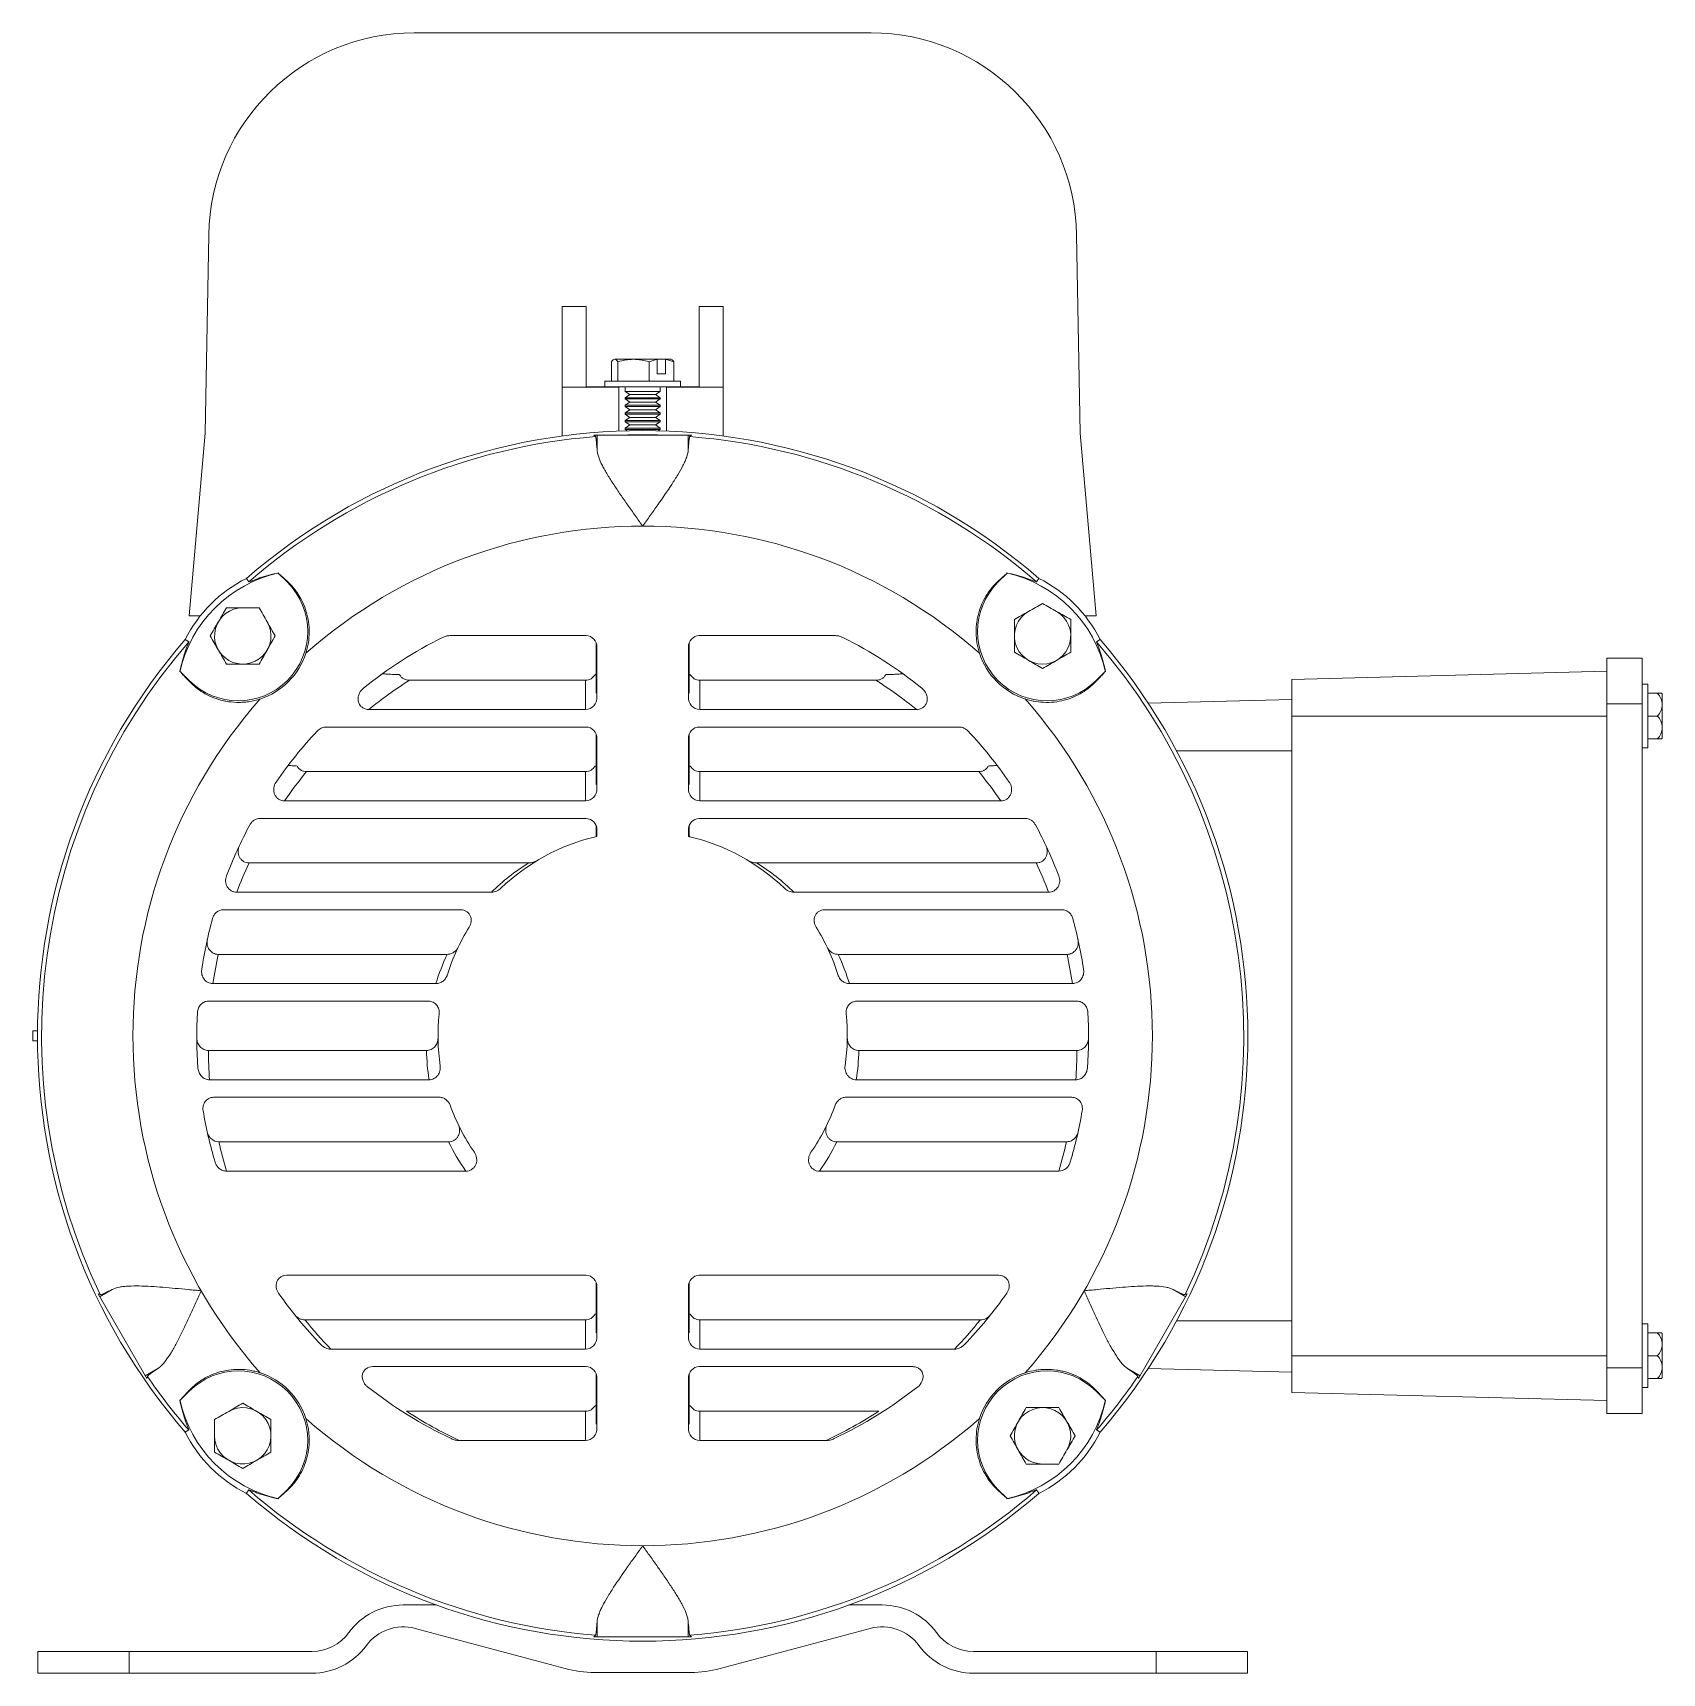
# Paper-space layout '_Left' of a CAD drawing. Header units: inches. Extents: x -3.34 to 5.58, y -3.49 to 5.49.
import ezdxf

# ---------------------------------------------------------------- set-up
doc = ezdxf.new("R2010")
doc.units = ezdxf.units.IN
doc.header["$MEASUREMENT"] = 0

psp = doc.layouts.new('_Left')

# ---------------------------------------------------------------- linework, layer by layer
at = {"color": 7, "linetype": 'Continuous', "lineweight": 15}
for p, q in [((-1.2502, 5.4886), (1.2502, 5.4886)), ((-2.3939, 3.2978), (-2.375, 4.3833)), ((2.375, 4.3833), (2.3939, 3.2978)), ((-0.44, 3.9911), (-0.44, 3.2825)), ((-0.44, 3.9911), (-0.31, 3.9911)), ((-0.31, 3.5511), (-0.31, 3.9911)), ((0.31, 3.9911), (0.44, 3.9911)), ((0.31, 3.9911), (0.31, 3.5511)), ((0.44, 3.2825), (0.44, 3.9911)), ((-0.1705, 3.5821), (-0.1705, 3.6882)), ((-0.1531, 3.7021), (0.156, 3.7021)), ((-0.1356, 3.5821), (-0.1356, 3.6882)), ((0.0348, 3.5821), (0.0348, 3.6882)), ((0.0801, 3.6221), (0.0801, 3.7005)), ((0.1252, 3.7005), (0.1252, 3.6221)), ((0.1705, 3.5821), (0.1705, 3.6882)), ((0.1252, 3.6221), (0.0801, 3.6221)), ((-0.44, 3.55), (-0.13, 3.55)), ((-0.31, 3.5511), (0.31, 3.5511)), ((-0.207, 3.5821), (-0.207, 3.5511)), ((-0.207, 3.5821), (0.207, 3.5821)), ((-0.13, 3.5511), (-0.13, 3.3093)), ((-0.095, 3.5511), (-0.095, 3.5268)), ((-0.095, 3.5268), (-0.0702, 3.5094)), ((-0.095, 3.5268), (0.095, 3.5268)), ((-0.0702, 3.5094), (-0.095, 3.4921)), ((-0.0702, 3.5094), (0.0702, 3.5094)), ((0.0702, 3.5094), (0.095, 3.5268)), ((0.095, 3.4921), (0.0702, 3.5094)), ((0.095, 3.5268), (0.095, 3.5511)), ((0.13, 3.3093), (0.13, 3.5511)), ((0.13, 3.55), (0.44, 3.55)), ((0.207, 3.5511), (0.207, 3.5821)), ((-0.095, 3.4921), (-0.095, 3.4851)), ((-0.095, 3.4921), (0.095, 3.4921)), ((-0.095, 3.4851), (-0.0702, 3.4678)), ((-0.095, 3.4851), (0.095, 3.4851)), ((-0.0702, 3.4678), (-0.095, 3.4504)), ((-0.095, 3.4504), (-0.095, 3.4435)), ((-0.095, 3.4504), (0.095, 3.4504)), ((-0.095, 3.4435), (-0.0702, 3.4261)), ((-0.095, 3.4435), (0.095, 3.4435)), ((-0.0702, 3.4261), (-0.095, 3.4087)), ((-0.0702, 3.4678), (0.0702, 3.4678)), ((-0.0702, 3.4261), (0.0702, 3.4261)), ((0.0702, 3.4678), (0.095, 3.4851)), ((0.095, 3.4504), (0.0702, 3.4678)), ((0.0702, 3.4261), (0.095, 3.4435)), ((0.095, 3.4087), (0.0702, 3.4261)), ((0.095, 3.4851), (0.095, 3.4921)), ((0.095, 3.4435), (0.095, 3.4504)), ((-0.095, 3.4087), (-0.095, 3.4018)), ((-0.095, 3.4087), (0.095, 3.4087)), ((-0.095, 3.4018), (-0.0702, 3.3844)), ((-0.095, 3.4018), (0.095, 3.4018)), ((-0.0702, 3.3844), (-0.095, 3.3671)), ((-0.095, 3.3671), (-0.095, 3.3601)), ((-0.095, 3.3671), (0.095, 3.3671)), ((-0.095, 3.3601), (-0.0702, 3.3428)), ((-0.095, 3.3601), (0.095, 3.3601)), ((-0.0702, 3.3428), (-0.095, 3.3254)), ((-0.095, 3.3254), (-0.095, 3.3185)), ((-0.095, 3.3254), (0.095, 3.3254)), ((-0.0702, 3.3844), (0.0702, 3.3844)), ((-0.0702, 3.3428), (0.0702, 3.3428)), ((0.0702, 3.3844), (0.095, 3.4018)), ((0.095, 3.3671), (0.0702, 3.3844)), ((0.0702, 3.3428), (0.095, 3.3601)), ((0.095, 3.3254), (0.0702, 3.3428)), ((0.095, 3.4018), (0.095, 3.4087)), ((0.095, 3.3601), (0.095, 3.3671)), ((0.095, 3.3185), (0.095, 3.3254)), ((-2.4814, 2.2978), (-2.3939, 3.2978)), ((-0.2674, 3.2875), (0.2674, 3.2875)), ((-0.2583, 3.2791), (-0.2674, 3.2875)), ((-0.2498, 3.2077), (-0.2498, 3.2875)), ((-0.095, 3.3185), (-0.084, 3.3108)), ((-0.095, 3.3185), (0.095, 3.3185)), ((0.084, 3.3108), (0.095, 3.3185)), ((0.2498, 3.2077), (0.2498, 3.2875)), ((0.2674, 3.2875), (0.2583, 3.2791)), ((2.3939, 3.2978), (2.4814, 2.2978)), ((-1.9911, 2.5338), (-1.9941, 2.5315)), ((-1.9445, 2.4819), (-1.9941, 2.5315)), ((1.9941, 2.5315), (1.9445, 2.4819)), ((1.9941, 2.5315), (1.9911, 2.5338)), ((-2.1686, 2.5031), (-2.1559, 2.4842)), ((-1.9422, 2.4842), (-1.9445, 2.4819)), ((1.9422, 2.4842), (1.9445, 2.4819)), ((2.1559, 2.4842), (2.1686, 2.5031)), ((-2.4211, 2.2978), (-2.4814, 2.2978)), ((2.4814, 2.2978), (2.4211, 2.2978)), ((-2.4842, 2.1559), (-2.5031, 2.1686)), ((-0.3095, 2.19), (-1.0557, 2.19)), ((1.0557, 2.19), (0.3095, 2.19)), ((2.5031, 2.1686), (2.4842, 2.1559)), ((-0.2543, 1.8759), (-0.2543, 2.1505)), ((-0.25, 1.853), (-0.25, 2.1267)), ((0.25, 2.1267), (0.25, 1.853)), ((0.2543, 1.8759), (0.2543, 2.1505)), ((5.2765, 2.066), (5.4695, 2.066)), ((5.2765, -2.066), (5.2765, 2.066)), ((5.4695, 2.066), (5.4695, -2.066)), ((-2.5315, 1.9941), (-2.5338, 1.9911)), ((-2.5315, 1.9941), (-2.4819, 1.9445)), ((2.4819, 1.9445), (2.5315, 1.9941)), ((2.5338, 1.9911), (2.5315, 1.9941)), ((3.5535, 1.9508), (5.2765, 1.9959)), ((-2.4842, 1.9422), (-2.4819, 1.9445)), ((-1.2762, 1.9461), (-0.313, 1.9461)), ((-0.313, 1.786), (-0.313, 1.9461)), ((0.313, 1.9461), (0.313, 1.786)), ((0.313, 1.9461), (1.2762, 1.9461)), ((2.4842, 1.9422), (2.4819, 1.9445)), ((3.5535, 1.9508), (3.5535, -1.9508)), ((5.5005, 1.924), (5.4695, 1.924)), ((5.5005, 1.576), (5.5005, 1.924)), ((2.767, 1.82), (3.5535, 1.8406)), ((5.4695, 1.816), (5.2765, 1.816)), ((5.5761, 1.875), (5.5005, 1.875)), ((5.5795, 1.628), (5.5795, 1.872)), ((-1.4985, 1.786), (-0.313, 1.786)), ((0.313, 1.786), (1.4985, 1.786)), ((3.5535, 1.75), (5.2765, 1.75)), ((5.5525, 1.75), (5.5005, 1.75)), ((-0.3095, 1.69), (-1.7315, 1.69)), ((-0.2543, 1.3759), (-0.2543, 1.6505)), ((-0.25, 1.353), (-0.25, 1.6267)), ((0.25, 1.6267), (0.25, 1.353)), ((0.2543, 1.3759), (0.2543, 1.6505)), ((1.7315, 1.69), (0.3095, 1.69)), ((5.5761, 1.625), (5.5005, 1.625)), ((3.5535, 1.56), (2.9214, 1.56)), ((5.4695, 1.576), (5.5005, 1.576)), ((-1.8396, 1.4461), (-0.313, 1.4461)), ((-0.313, 1.286), (-0.313, 1.4461)), ((0.313, 1.4461), (0.313, 1.286)), ((0.313, 1.4461), (1.8396, 1.4461)), ((-1.9597, 1.286), (-0.313, 1.286)), ((0.313, 1.286), (1.9597, 1.286)), ((-0.3095, 1.19), (-2.0933, 1.19)), ((2.0933, 1.19), (0.3095, 1.19)), ((-0.2543, 1.0906), (-0.2543, 1.1505)), ((-0.25, 1.0913), (-0.25, 1.1267)), ((0.25, 1.1267), (0.25, 1.0913)), ((0.2543, 1.0907), (0.2543, 1.1505)), ((-2.1539, 0.9461), (-0.6235, 0.9461)), ((0.6235, 0.9461), (2.1539, 0.9461)), ((-2.2217, 0.786), (-0.8277, 0.786)), ((0.8277, 0.786), (2.2217, 0.786)), ((-0.9948, 0.69), (-2.2946, 0.69)), ((2.2946, 0.69), (0.9948, 0.69)), ((-2.3227, 0.4461), (-1.0696, 0.4461)), ((1.0696, 0.4461), (2.3227, 0.4461)), ((-2.3518, 0.286), (-1.1315, 0.286)), ((1.1315, 0.286), (2.3518, 0.286)), ((-1.1719, 0.19), (-2.3768, 0.19)), ((2.3768, 0.19), (1.1719, 0.19)), ((-3.3117, 0.0275), (-3.3375, 0.0275)), ((-3.3375, 0.0275), (-3.3375, -0.0275)), ((-3.3375, -0.0275), (-3.3117, -0.0275)), ((-2.3769, -0.0799), (-1.1828, -0.0799)), ((1.1828, -0.0799), (2.3769, -0.0799)), ((-2.3701, -0.24), (-1.1691, -0.24)), ((1.1691, -0.24), (2.3701, -0.24)), ((-1.1123, -0.336), (-2.348, -0.336)), ((2.348, -0.336), (1.1123, -0.336)), ((-2.3193, -0.5799), (-1.0623, -0.5799)), ((1.0623, -0.5799), (2.3193, -0.5799)), ((-2.2774, -0.74), (-0.9675, -0.74)), ((0.9675, -0.74), (2.2774, -0.74)), ((-0.3095, -1.31), (-1.9493, -1.31)), ((1.9493, -1.31), (0.3095, -1.31)), ((-2.7134, -1.8753), (-2.9807, -1.4122)), ((-2.9807, -1.4122), (-2.9689, -1.4159)), ((-2.9029, -1.3875), (-2.972, -1.4274)), ((-0.2543, -1.6241), (-0.2543, -1.3495)), ((-0.25, -1.647), (-0.25, -1.3733)), ((0.25, -1.3733), (0.25, -1.647)), ((0.2543, -1.6241), (0.2543, -1.3495)), ((2.9807, -1.4122), (2.7134, -1.8753)), ((2.9029, -1.3875), (2.972, -1.4274)), ((2.9689, -1.4159), (2.9807, -1.4122)), ((-1.8483, -1.5539), (-0.313, -1.5539)), ((-0.313, -1.714), (-0.313, -1.5539)), ((0.313, -1.5539), (0.313, -1.714)), ((0.313, -1.5539), (1.8483, -1.5539)), ((2.9214, -1.56), (3.5535, -1.56)), ((5.5005, -1.576), (5.4695, -1.576)), ((5.5005, -1.924), (5.5005, -1.576)), ((5.5761, -1.625), (5.5005, -1.625)), ((5.5795, -1.872), (5.5795, -1.628)), ((-1.7064, -1.714), (-0.313, -1.714)), ((0.313, -1.714), (1.7064, -1.714)), ((3.5535, -1.75), (5.2765, -1.75)), ((5.5525, -1.75), (5.5005, -1.75)), ((-2.653, -1.8202), (-2.7221, -1.8601)), ((-2.7106, -1.8632), (-2.7134, -1.8753)), ((-0.3095, -1.81), (-1.4777, -1.81)), ((-0.2543, -2.1241), (-0.2543, -1.8495)), ((-0.25, -2.147), (-0.25, -1.8733)), ((0.25, -1.8733), (0.25, -2.147)), ((0.2543, -2.1241), (0.2543, -1.8495)), ((1.4777, -1.81), (0.3095, -1.81)), ((2.653, -1.8202), (2.7221, -1.8601)), ((2.7134, -1.8753), (2.7106, -1.8632)), ((3.5535, -1.8406), (2.767, -1.82)), ((5.2765, -1.816), (5.4695, -1.816)), ((5.5761, -1.875), (5.5005, -1.875)), ((-2.4819, -1.9445), (-2.5315, -1.9941)), ((-2.4842, -1.9422), (-2.4819, -1.9445)), ((2.4842, -1.9422), (2.4819, -1.9445)), ((2.5315, -1.9941), (2.4819, -1.9445)), ((3.5535, -1.9508), (5.2765, -1.9959)), ((5.4695, -1.924), (5.5005, -1.924)), ((-2.5338, -1.9911), (-2.5315, -1.9941)), ((-1.2929, -2.0539), (-0.313, -2.0539)), ((-0.313, -2.214), (-0.313, -2.0539)), ((0.313, -2.0539), (0.313, -2.214)), ((0.313, -2.0539), (1.2929, -2.0539)), ((2.5315, -1.9941), (2.5338, -1.9911)), ((5.4695, -2.066), (5.2765, -2.066)), ((-2.5031, -2.1686), (-2.4842, -2.1559)), ((-1.0035, -2.214), (-0.313, -2.214)), ((0.313, -2.214), (1.0035, -2.214)), ((2.4842, -2.1559), (2.5031, -2.1686)), ((-2.1559, -2.4842), (-2.1686, -2.5031)), ((-1.9941, -2.5315), (-1.9445, -2.4819)), ((-1.9422, -2.4842), (-1.9445, -2.4819)), ((1.9422, -2.4842), (1.9445, -2.4819)), ((1.9445, -2.4819), (1.9941, -2.5315)), ((2.1686, -2.5031), (2.1559, -2.4842)), ((-1.9941, -2.5315), (-1.9911, -2.5338)), ((1.9911, -2.5338), (1.9941, -2.5315)), ((-1.31, -3.114), (-1.1275, -3.114)), ((1.1275, -3.114), (1.31, -3.114)), ((-0.2498, -3.2077), (-0.2498, -3.2875)), ((0.2498, -3.2077), (0.2498, -3.2875)), ((-0.4242, -3.4621), (-1.2453, -3.2421)), ((-0.2674, -3.2875), (-0.2583, -3.2791)), ((0.2674, -3.2875), (-0.2674, -3.2875)), ((0.2583, -3.2791), (0.2674, -3.2875)), ((1.2453, -3.2421), (0.4242, -3.4621)), ((-3.31, -3.4873), (-3.31, -3.3677)), ((-3.31, -3.3677), (-1.81, -3.3677)), ((-2.81, -3.3677), (-2.81, -3.4873)), ((1.81, -3.3677), (3.31, -3.3677)), ((2.81, -3.4873), (2.81, -3.3677)), ((3.31, -3.3677), (3.31, -3.4873)), ((-1.81, -3.4873), (-3.31, -3.4873)), ((0.2639, -3.4833), (-0.2639, -3.4833)), ((3.31, -3.4873), (1.81, -3.4873))]:
    psp.add_line(p, q, dxfattribs=at)
at = {"color": 7, "linetype": 'Continuous', "lineweight": 15, "flags": 128}
for points in [[(-0.2603, 1.9765), (-0.2546, 1.9772), (-0.2543, 1.9773)], [(0.2543, 1.9773), (0.2546, 1.9772), (0.2603, 1.9765)], [(-0.2603, 1.4765), (-0.2546, 1.4772), (-0.2543, 1.4773)], [(0.2543, 1.4773), (0.2546, 1.4772), (0.2603, 1.4765)], [(-0.2603, -1.5235), (-0.2546, -1.5228), (-0.2543, -1.5227)], [(0.2543, -1.5227), (0.2546, -1.5228), (0.2603, -1.5235)], [(-0.2603, -2.0235), (-0.2546, -2.0228), (-0.2543, -2.0227)], [(0.2543, -2.0227), (0.2546, -2.0228), (0.2603, -2.0235)]]:
    psp.add_lwpolyline(points, dxfattribs=at)
at = {"color": 7, "linetype": 'Continuous', "lineweight": 15}
for centre, radius, start, end in [((-1.2502, 4.3636), 1.125, 90, 179), ((1.2502, 4.3636), 1.125, 1, 90), ((0, 0), 3.3119, 49.09637, 130.90363), ((0, 0), 3.2892, 94.50353, 130.95358), ((0, 0), 3.2892, 88.13216, 91.86784), ((0, 0), 3.2892, 49.04642, 85.49647), ((0, 0), 2.7896, 48.63888, 131.36112), ((-1.8349, 1.8349), 0.7161, 102.59857, 167.40143), ((1.8349, 1.8349), 0.7161, 12.59857, 77.40143), ((-1.8349, 1.8349), 0.7469, 116.53244, 153.46756), ((-2.2132, 2.2132), 0.38, 225, 45), ((2.2132, 2.2132), 0.38, 135, 315), ((1.8349, 1.8349), 0.7469, 26.53244, 63.46756), ((-2.1885, 2.1885), 0.1543, 90, 30), ((2.1885, 2.1885), 0.1543, 120, 60), ((0, 0), 3.3119, 139.09637, 220.90363), ((0, 0), 3.2892, 139.04642, 205.49647), ((0, 0), 2.44, 116.67434, 128.77857), ((-0.3113, 2.1287), 0.0614, 358.19633, 88.26162), ((0.3113, 2.1287), 0.0614, 91.73838, 181.80367), ((0, 0), 2.44, 51.22143, 63.32566), ((0, 0), 3.2892, 334.50353, 40.95358), ((0, 0), 3.3119, 319.09637, 40.90363), ((-2.2132, 2.2132), 0.3887, 287.9062, 342.0938), ((2.2132, 2.2132), 0.3887, 197.9062, 252.0938), ((-0.3137, 2.0084), 0.0623, 270.68765, 329.14289), ((0.3136, 2.0082), 0.0621, 210.75811, 269.41135), ((0, -0.0592), 2.377, 122.4728, 129.07942), ((-0.3208, 1.9003), 0.0708, 339.83336, 0.03142), ((0.3208, 1.9003), 0.0708, 179.96858, 200.16664), ((0, -0.0592), 2.377, 50.92058, 57.5272), ((0, 0), 2.7896, 138.63888, 221.36112), ((-0.3151, 1.8511), 0.0651, 271.83621, 1.72544), ((0.3151, 1.8511), 0.0651, 178.27456, 268.16379), ((0, 0), 2.7896, 318.63888, 41.36112), ((5.4912, 1.8114), 0.0883, 0.68537, 46.0185), ((5.4912, 1.8136), 0.0883, 313.9815, 359.31463), ((5.4695, 1.75), 0.1643, 47.97242, 49.5332), ((5.4912, 1.6864), 0.0883, 0.68537, 46.0185), ((0, 0), 2.44, 136.88301, 145.30394), ((-0.3113, 1.6287), 0.0614, 358.19633, 88.26162), ((0.3113, 1.6287), 0.0614, 91.73838, 181.80367), ((0, 0), 2.44, 34.69606, 43.11699), ((5.4912, 1.6886), 0.0883, 313.9815, 359.31463), ((5.4695, 1.75), 0.1643, 310.4668, 312.02758), ((0, -0.0592), 2.377, 140.70619, 145.53354), ((-0.3137, 1.5084), 0.0623, 270.68765, 329.14289), ((0.3136, 1.5082), 0.0621, 210.75811, 269.41135), ((0, -0.0592), 2.377, 34.46646, 39.29381), ((-0.3151, 1.3511), 0.0651, 271.83621, 1.72544), ((-0.3208, 1.4003), 0.0708, 339.83336, 0.03142), ((0.3208, 1.4003), 0.0708, 179.96858, 200.16664), ((0.3151, 1.3511), 0.0651, 178.27456, 268.16379), ((-0.3113, 1.1287), 0.0614, 358.19633, 88.26162), ((0.3113, 1.1287), 0.0614, 91.73838, 181.80367), ((0, 0), 2.44, 151.74425, 158.96895), ((0, 0), 1.12, 103.28348, 133.85589), ((0, 0), 1.12, 46.14411, 76.71652), ((0, 0), 2.44, 21.03105, 28.25575), ((0, -0.0592), 2.377, 154.97915, 159.17134), ((0, -0.0592), 1.183, 121.80694, 134.40142), ((0, -0.0592), 1.183, 45.59858, 58.19306), ((0, -0.0592), 2.377, 20.82866, 25.02085), ((0, 0), 2.44, 164.7325, 171.45856), ((0, 0), 2.44, 8.54144, 15.2675), ((0, 0), 1.12, 147.91825, 162.63664), ((0, 0), 1.12, 17.36336, 32.08175), ((0, -0.0592), 2.377, 167.7253, 171.64967), ((0, -0.0592), 1.183, 154.71161, 163.03419), ((0, -0.0592), 1.183, 16.96581, 25.28839), ((0, -0.0592), 2.377, 8.35033, 12.2747), ((0, 0), 2.44, 176.94792, 184.17268), ((0, 0), 1.12, 173.83497, 188.40688), ((0, 0), 1.12, 351.59312, 6.16503), ((0, 0), 2.44, 355.82732, 3.05208), ((0, -0.0592), 2.377, 180.49782, 184.36224), ((0, -0.0592), 1.183, 181.0003, 188.79104), ((0, -0.0592), 1.183, 351.20896, 358.9997), ((0, -0.0592), 2.377, 355.63776, 359.50218), ((0, 0), 2.44, 189.65777, 196.44602), ((0, 0), 1.12, 199.77808, 214.6705), ((0, 0), 1.12, 325.3295, 340.22192), ((0, 0), 2.44, 343.55398, 350.34223), ((0, -0.0592), 2.377, 192.65252, 196.64322), ((0, -0.0592), 1.183, 206.11103, 215.13364), ((0, -0.0592), 1.183, 324.86636, 333.88897), ((0, -0.0592), 2.377, 343.35678, 347.34748), ((-0.3113, -1.3713), 0.0614, 358.19633, 88.26162), ((0.3113, -1.3713), 0.0614, 91.73838, 181.80367), ((0, 0), 2.44, 215.24002, 223.85789), ((0, 0), 2.44, 316.14211, 324.75998), ((-0.3137, -1.4916), 0.0623, 270.68765, 329.14289), ((0.3136, -1.4918), 0.0621, 210.75811, 269.41135), ((0, -0.0592), 2.377, 218.96148, 224.12063), ((-0.3208, -1.5997), 0.0708, 339.83336, 0.03142), ((0.3208, -1.5997), 0.0708, 179.96858, 200.16664), ((0, -0.0592), 2.377, 315.87937, 321.03852), ((-0.3151, -1.6489), 0.0651, 271.83621, 1.72544), ((0.3151, -1.6489), 0.0651, 178.27456, 268.16379), ((5.4912, -1.6886), 0.0883, 0.68537, 46.0185), ((5.4912, -1.6864), 0.0883, 313.9815, 359.31463), ((5.4695, -1.75), 0.1643, 47.97242, 49.5332), ((5.4912, -1.8136), 0.0883, 0.68537, 46.0185), ((0, 0), 3.2892, 214.50353, 220.95358), ((-2.2132, -2.2132), 0.38, 315, 135), ((-2.2132, -2.2132), 0.3887, 17.9062, 72.0938), ((-0.3113, -1.8713), 0.0614, 358.19633, 88.26162), ((0.3113, -1.8713), 0.0614, 91.73838, 181.80367), ((2.2132, -2.2132), 0.38, 45, 225), ((2.2132, -2.2132), 0.3887, 107.9062, 162.0938), ((0, 0), 3.2892, 319.04642, 325.49647), ((5.4912, -1.8114), 0.0883, 313.9815, 359.31463), ((5.4695, -1.75), 0.1643, 310.4668, 312.02758), ((0, 0), 2.44, 231.91395, 244.58476), ((0, 0), 2.44, 295.41524, 308.08605), ((-1.8349, -1.8349), 0.7161, 192.59857, 257.40143), ((-2.1885, -2.1885), 0.1543, 180, 120), ((0, -0.0592), 2.377, 237.05016, 245.02886), ((-0.3137, -1.9916), 0.0623, 270.68765, 329.14289), ((0.3136, -1.9918), 0.0621, 210.75811, 269.41135), ((0, -0.0592), 2.377, 294.97114, 302.94984), ((1.8349, -1.8349), 0.7161, 282.59857, 347.40143), ((2.1885, -2.1885), 0.1543, 330, 270), ((0, 0), 2.7896, 228.63888, 311.36112), ((-0.3151, -2.1489), 0.0651, 271.83621, 1.72544), ((-0.3208, -2.0997), 0.0708, 339.83336, 0.03142), ((0.3208, -2.0997), 0.0708, 179.96858, 200.16664), ((0.3151, -2.1489), 0.0651, 178.27456, 268.16379), ((-1.8349, -1.8349), 0.7469, 206.53244, 243.46756), ((1.8349, -1.8349), 0.7469, 296.53244, 333.46756), ((0, 0), 3.3119, 229.09637, 310.90363), ((0, 0), 3.2892, 229.04642, 265.49647), ((0, 0), 3.2892, 274.50353, 310.95358), ((-1.31, -3.4836), 0.3696, 90, 143.79775), ((1.31, -3.4836), 0.3696, 36.20225, 90), ((-1.81, -3.1177), 0.25, 270, 323.79775), ((-1.31, -3.4836), 0.25, 75, 143.79775), ((0, 0), 3.2892, 268.13216, 271.86784), ((1.31, -3.4836), 0.25, 36.20225, 105), ((1.81, -3.1177), 0.25, 216.20225, 270), ((-1.81, -3.1177), 0.3696, 270, 323.79775), ((1.81, -3.1177), 0.3696, 216.20225, 270), ((-0.2639, -2.8637), 0.6196, 255, 270), ((0.2639, -2.8637), 0.6196, 270, 285)]:
    psp.add_arc(centre, radius, start, end, dxfattribs=at)
for points in [[(-0.1705, 3.6882), (-0.1648, 3.6967), (-0.159, 3.7021), (-0.1531, 3.7021)], [(-0.1356, 3.6882), (-0.1077, 3.6967), (-0.0794, 3.7021), (-0.0504, 3.7021)], [(0.0348, 3.6882), (0.0496, 3.6939), (0.0648, 3.6983), (0.0801, 3.7005)], [(0.0801, 3.7005), (0.0794, 3.701), (0.0788, 3.7016), (0.0782, 3.7021)], [(0.1233, 3.7021), (0.124, 3.7016), (0.1246, 3.701), (0.1252, 3.7005)], [(0.1252, 3.7005), (0.1407, 3.6982), (0.1557, 3.6939), (0.1705, 3.6882)], [(0.1705, 3.6882), (0.1648, 3.6967), (0.159, 3.7021), (0.1531, 3.7021)], [(-1.9422, 2.4842), (-1.962, 2.5026), (-1.9793, 2.5184), (-1.9941, 2.5315)], [(1.9941, 2.5315), (1.9793, 2.5184), (1.962, 2.5026), (1.9422, 2.4842)], [(-2.0994, 2.3427), (-2.0849, 2.3175), (-2.0701, 2.2919), (-2.0549, 2.2656)], [(2.1885, 2.3666), (2.2137, 2.352), (2.2393, 2.3373), (2.2656, 2.3221)], [(-2.3666, 2.1885), (-2.352, 2.2137), (-2.3373, 2.2393), (-2.3221, 2.2656)], [(2.0342, 2.2776), (2.0595, 2.2921), (2.0851, 2.3069), (2.1114, 2.3221)], [(-2.0104, 2.1885), (-2.025, 2.1633), (-2.0397, 2.1377), (-2.0549, 2.1114)], [(-2.2776, 2.0342), (-2.2921, 2.0595), (-2.3069, 2.0851), (-2.3221, 2.1114)], [(2.3427, 2.0994), (2.3175, 2.0849), (2.2919, 2.0701), (2.2656, 2.0549)], [(-2.5315, 1.9941), (-2.5184, 1.9793), (-2.5026, 1.962), (-2.4842, 1.9422)], [(2.1885, 2.0104), (2.1633, 2.025), (2.1377, 2.0397), (2.1114, 2.0549)], [(2.4842, 1.9422), (2.5026, 1.962), (2.5184, 1.9793), (2.5315, 1.9941)], [(-1.0048, -0.4975), (-1.004, -0.4972), (-1.0037, -0.497), (-1.0039, -0.4967)], [(1.0039, -0.4967), (1.0037, -0.497), (1.004, -0.4972), (1.0048, -0.4975)], [(1.8483, -1.5539), (1.8698, -1.5539), (1.8903, -1.543), (1.9037, -1.5262)], [(-2.4842, -1.9422), (-2.5026, -1.962), (-2.5184, -1.9793), (-2.5315, -1.9941)], [(2.5315, -1.9941), (2.5184, -1.9793), (2.5026, -1.962), (2.4842, -1.9422)], [(-2.3427, -2.0994), (-2.3175, -2.0849), (-2.2919, -2.0701), (-2.2656, -2.0549)], [(-2.1885, -2.0104), (-2.1633, -2.025), (-2.1377, -2.0397), (-2.1114, -2.0549)], [(2.2776, -2.0342), (2.2921, -2.0595), (2.3069, -2.0851), (2.3221, -2.1114)], [(2.0104, -2.1885), (2.025, -2.1633), (2.0397, -2.1377), (2.0549, -2.1114)], [(2.3666, -2.1885), (2.352, -2.2137), (2.3373, -2.2393), (2.3221, -2.2656)], [(-2.1885, -2.3666), (-2.2137, -2.352), (-2.2393, -2.3373), (-2.2656, -2.3221)], [(-2.0342, -2.2776), (-2.0595, -2.2921), (-2.0851, -2.3069), (-2.1114, -2.3221)], [(2.0994, -2.3427), (2.0849, -2.3175), (2.0701, -2.2919), (2.0549, -2.2656)], [(-1.9941, -2.5315), (-1.9793, -2.5184), (-1.962, -2.5026), (-1.9422, -2.4842)], [(1.9422, -2.4842), (1.962, -2.5026), (1.9793, -2.5184), (1.9941, -2.5315)]]:
    psp.add_open_spline(points, degree=3, dxfattribs=at)
for points, knots in [([(-0.1531, 3.7021), (-0.1501, 3.7021), (-0.1471, 3.7008), (-0.1413, 3.6959), (-0.1385, 3.6924), (-0.1356, 3.6882)], [0, 0, 0, 0, 0.5, 0.5, 1, 1, 1, 1]), ([(-0.0504, 3.7021), (-0.0359, 3.7021), (-0.0215, 3.7008), (0.0069, 3.6959), (0.0209, 3.6924), (0.0348, 3.6882)], [0, 0, 0, 0, 0.5, 0.5, 1, 1, 1, 1]), ([(-0.2498, 3.2077), (-0.2511, 3.2298), (-0.2525, 3.2467), (-0.2546, 3.2648), (-0.2553, 3.2695), (-0.2568, 3.2764), (-0.2575, 3.2784), (-0.2583, 3.2791)], [0, 0, 0, 0, 0.5, 0.5, 0.75, 0.75, 1, 1, 1, 1]), ([(0.2583, 3.2791), (0.2568, 3.2777), (0.2553, 3.271), (0.2532, 3.253), (0.2525, 3.2457), (0.2511, 3.2285), (0.2505, 3.2187), (0.2498, 3.2077)], [0, 0, 0, 0, 0.5, 0.5, 0.75, 0.75, 1, 1, 1, 1]), ([(0, 2.7896), (-0.0034, 2.7944), (-0.0069, 2.7993), (-0.0138, 2.809), (-0.0172, 2.8139), (-0.0276, 2.8284), (-0.0344, 2.8381), (-0.0549, 2.8669), (-0.0684, 2.8859), (-0.0951, 2.9237), (-0.1082, 2.9425), (-0.134, 2.9799), (-0.1467, 2.9986), (-0.1705, 3.0349), (-0.1818, 3.0526), (-0.1974, 3.0786), (-0.2024, 3.0871), (-0.2119, 3.1041), (-0.2164, 3.1124), (-0.2288, 3.1368), (-0.2357, 3.1522), (-0.2433, 3.1741), (-0.2454, 3.1813), (-0.2485, 3.1949), (-0.2495, 3.2015), (-0.2498, 3.2077)], [0, 0, 0, 0, 0.03125, 0.03125, 0.0625, 0.0625, 0.125, 0.125, 0.25, 0.25, 0.375, 0.375, 0.5, 0.5, 0.625, 0.625, 0.6875, 0.6875, 0.75, 0.75, 0.875, 0.875, 0.9375, 0.9375, 1, 1, 1, 1]), ([(0.2498, 3.2077), (0.2491, 3.1952), (0.2459, 3.1817), (0.2384, 3.16), (0.2354, 3.1525), (0.2287, 3.1371), (0.2248, 3.129), (0.2125, 3.1046), (0.203, 3.0879), (0.1823, 3.0533), (0.1709, 3.0355), (0.135, 2.9808), (0.1091, 2.9436), (0.0689, 2.8867), (0.0553, 2.8674), (0.0346, 2.8383), (0.0277, 2.8286), (0.0173, 2.8139), (0.0138, 2.8091), (0.0069, 2.7993), (0.0034, 2.7944), (0, 2.7896)], [0, 0, 0, 0, 0.125, 0.125, 0.1875, 0.1875, 0.25, 0.25, 0.375, 0.375, 0.5, 0.5, 0.75, 0.75, 0.875, 0.875, 0.9375, 0.9375, 0.96875, 0.96875, 1, 1, 1, 1]), ([(-2.1559, 2.4842), (-2.1557, 2.4838), (-2.1537, 2.4843), (-2.1488, 2.486), (-2.1467, 2.4868), (-2.1422, 2.4885), (-2.1397, 2.4894), (-2.1314, 2.4926), (-2.1251, 2.495), (-2.1114, 2.5001), (-2.104, 2.5028), (-2.0808, 2.5108), (-2.064, 2.5161), (-2.0288, 2.5257), (-2.0103, 2.5301), (-1.9911, 2.5338)], [0, 0, 0, 0, 0.125, 0.125, 0.1875, 0.1875, 0.25, 0.25, 0.375, 0.375, 0.5, 0.5, 0.75, 0.75, 1, 1, 1, 1]), ([(1.9911, 2.5338), (2.0103, 2.5301), (2.0288, 2.5257), (2.064, 2.5161), (2.0809, 2.5108), (2.1041, 2.5027), (2.1115, 2.5001), (2.1252, 2.495), (2.1315, 2.4926), (2.1425, 2.4884), (2.1471, 2.4866), (2.1521, 2.4849), (2.1534, 2.4845), (2.1553, 2.484), (2.1558, 2.484), (2.1559, 2.4842)], [0, 0, 0, 0, 0.25, 0.25, 0.5, 0.5, 0.625, 0.625, 0.75, 0.75, 0.875, 0.875, 0.9375, 0.9375, 1, 1, 1, 1]), ([(-1.8433, 2.0937), (-1.8403, 2.103), (-1.8377, 2.1125), (-1.8331, 2.1315), (-1.8312, 2.141), (-1.8265, 2.1697), (-1.8249, 2.1889), (-1.8246, 2.2276), (-1.8259, 2.2471), (-1.8314, 2.2847), (-1.8354, 2.303), (-1.846, 2.3382), (-1.8527, 2.3553), (-1.8675, 2.3871), (-1.8758, 2.4018), (-1.8891, 2.4224), (-1.8937, 2.4291), (-1.9031, 2.4417), (-1.9079, 2.4477), (-1.9224, 2.4648), (-1.9323, 2.475), (-1.9422, 2.4842)], [0, 0, 0, 0, 0.0625, 0.0625, 0.125, 0.125, 0.25, 0.25, 0.375, 0.375, 0.5, 0.5, 0.625, 0.625, 0.75, 0.75, 0.8125, 0.8125, 0.875, 0.875, 1, 1, 1, 1]), ([(1.9422, 2.4842), (1.9224, 2.4658), (1.9028, 2.4435), (1.8669, 2.3882), (1.8518, 2.3569), (1.8383, 2.3126), (1.8359, 2.3034), (1.8318, 2.285), (1.8301, 2.2757), (1.826, 2.2476), (1.8246, 2.2284), (1.8248, 2.1991), (1.8253, 2.1893), (1.8269, 2.1699), (1.8281, 2.1603), (1.8327, 2.1315), (1.8373, 2.1124), (1.8433, 2.0937)], [0, 0, 0, 0, 0.25, 0.25, 0.5, 0.5, 0.5625, 0.5625, 0.625, 0.625, 0.75, 0.75, 0.8125, 0.8125, 0.875, 0.875, 1, 1, 1, 1]), ([(-2.3221, 2.2656), (-2.3145, 2.2787), (-2.307, 2.2918), (-2.2921, 2.3175), (-2.2848, 2.3302), (-2.2776, 2.3427)], [0, 0, 0, 0, 0.5, 0.5, 1, 1, 1, 1]), ([(-2.2776, 2.3427), (-2.263, 2.3427), (-2.2482, 2.3427), (-2.2185, 2.3427), (-2.2036, 2.3427), (-2.1885, 2.3427)], [0, 0, 0, 0, 0.5, 0.5, 1, 1, 1, 1]), ([(-2.1885, 2.3427), (-2.1734, 2.3427), (-2.1581, 2.3427), (-2.1284, 2.3427), (-2.1138, 2.3427), (-2.0994, 2.3427)], [0, 0, 0, 0, 0.5, 0.5, 1, 1, 1, 1]), ([(2.1114, 2.3221), (2.1245, 2.3296), (2.1375, 2.3372), (2.1632, 2.352), (2.1759, 2.3593), (2.1885, 2.3666)], [0, 0, 0, 0, 0.5, 0.5, 1, 1, 1, 1]), ([(-2.0549, 2.2656), (-2.0474, 2.2525), (-2.0398, 2.2395), (-2.025, 2.2138), (-2.0176, 2.2011), (-2.0104, 2.1885)], [0, 0, 0, 0, 0.5, 0.5, 1, 1, 1, 1]), ([(2.0342, 2.2776), (2.0342, 2.263), (2.0342, 2.2482), (2.0342, 2.2185), (2.0342, 2.2036), (2.0342, 2.1885)], [0, 0, 0, 0, 0.5, 0.5, 1, 1, 1, 1]), ([(2.2656, 2.3221), (2.2787, 2.3145), (2.2918, 2.307), (2.3175, 2.2921), (2.3302, 2.2848), (2.3427, 2.2776)], [0, 0, 0, 0, 0.5, 0.5, 1, 1, 1, 1]), ([(2.3427, 2.2776), (2.3427, 2.263), (2.3427, 2.2482), (2.3427, 2.2185), (2.3427, 2.2036), (2.3427, 2.1885)], [0, 0, 0, 0, 0.5, 0.5, 1, 1, 1, 1]), ([(-2.5338, 1.9911), (-2.5301, 2.0103), (-2.5257, 2.0288), (-2.5161, 2.064), (-2.5108, 2.0809), (-2.5027, 2.1041), (-2.5001, 2.1115), (-2.495, 2.1252), (-2.4926, 2.1315), (-2.4884, 2.1425), (-2.4866, 2.1471), (-2.4849, 2.1521), (-2.4845, 2.1534), (-2.484, 2.1553), (-2.484, 2.1558), (-2.4842, 2.1559)], [0, 0, 0, 0, 0.25, 0.25, 0.5, 0.5, 0.625, 0.625, 0.75, 0.75, 0.875, 0.875, 0.9375, 0.9375, 1, 1, 1, 1]), ([(-2.3221, 2.1114), (-2.3296, 2.1245), (-2.3372, 2.1375), (-2.352, 2.1632), (-2.3593, 2.1759), (-2.3666, 2.1885)], [0, 0, 0, 0, 0.5, 0.5, 1, 1, 1, 1]), ([(-1.0954, 2.1803), (-1.0892, 2.1834), (-1.0828, 2.1858), (-1.0695, 2.1891), (-1.0626, 2.19), (-1.0557, 2.19)], [0, 0, 0, 0, 0.5, 0.5, 1, 1, 1, 1]), ([(1.0557, 2.19), (1.0626, 2.19), (1.0694, 2.1891), (1.0827, 2.1858), (1.0892, 2.1834), (1.0954, 2.1803)], [0, 0, 0, 0, 0.5, 0.5, 1, 1, 1, 1]), ([(2.0342, 2.1885), (2.0342, 2.1734), (2.0342, 2.1581), (2.0342, 2.1284), (2.0342, 2.1138), (2.0342, 2.0994)], [0, 0, 0, 0, 0.5, 0.5, 1, 1, 1, 1]), ([(2.3427, 2.1885), (2.3427, 2.1734), (2.3427, 2.1581), (2.3427, 2.1284), (2.3427, 2.1138), (2.3427, 2.0994)], [0, 0, 0, 0, 0.5, 0.5, 1, 1, 1, 1]), ([(2.4842, 2.1559), (2.4838, 2.1557), (2.4843, 2.1537), (2.486, 2.1488), (2.4868, 2.1467), (2.4885, 2.1422), (2.4894, 2.1397), (2.4926, 2.1314), (2.495, 2.1251), (2.5001, 2.1114), (2.5028, 2.104), (2.5108, 2.0808), (2.5161, 2.064), (2.5257, 2.0288), (2.5301, 2.0103), (2.5338, 1.9911)], [0, 0, 0, 0, 0.125, 0.125, 0.1875, 0.1875, 0.25, 0.25, 0.375, 0.375, 0.5, 0.5, 0.75, 0.75, 1, 1, 1, 1]), ([(-2.0549, 2.1114), (-2.0625, 2.0983), (-2.07, 2.0852), (-2.0848, 2.0595), (-2.0922, 2.0468), (-2.0994, 2.0342)], [0, 0, 0, 0, 0.5, 0.5, 1, 1, 1, 1]), ([(2.1114, 2.0549), (2.0983, 2.0625), (2.0852, 2.07), (2.0595, 2.0848), (2.0468, 2.0922), (2.0342, 2.0994)], [0, 0, 0, 0, 0.5, 0.5, 1, 1, 1, 1]), ([(-2.2776, 2.0342), (-2.263, 2.0342), (-2.2482, 2.0342), (-2.2185, 2.0342), (-2.2036, 2.0342), (-2.1885, 2.0342)], [0, 0, 0, 0, 0.5, 0.5, 1, 1, 1, 1]), ([(-2.1885, 2.0342), (-2.1734, 2.0342), (-2.1581, 2.0342), (-2.1284, 2.0342), (-2.1138, 2.0342), (-2.0994, 2.0342)], [0, 0, 0, 0, 0.5, 0.5, 1, 1, 1, 1]), ([(-1.4226, 1.9824), (-1.423, 1.9821), (-1.422, 1.9818), (-1.4188, 1.9813), (-1.4165, 1.981), (-1.4084, 1.9803), (-1.4012, 1.9798), (-1.3848, 1.9788), (-1.3754, 1.9783), (-1.3545, 1.9774), (-1.343, 1.9769), (-1.3304, 1.9765)], [0, 0, 0, 0, 0.125, 0.125, 0.25, 0.25, 0.5, 0.5, 0.75, 0.75, 1, 1, 1, 1]), ([(-1.3304, 1.9765), (-1.3279, 1.9716), (-1.3247, 1.9672), (-1.317, 1.9595), (-1.3126, 1.9563), (-1.2981, 1.9485), (-1.2872, 1.9461), (-1.2762, 1.9461)], [0, 0, 0, 0, 0.25, 0.25, 0.5, 0.5, 1, 1, 1, 1]), ([(1.2762, 1.9461), (1.2817, 1.9461), (1.2871, 1.9467), (1.2977, 1.9492), (1.3029, 1.9511), (1.3125, 1.9562), (1.317, 1.9595), (1.3247, 1.9672), (1.3279, 1.9716), (1.3304, 1.9765)], [0, 0, 0, 0, 0.25, 0.25, 0.5, 0.5, 0.75, 0.75, 1, 1, 1, 1]), ([(1.3304, 1.9765), (1.343, 1.9769), (1.3544, 1.9774), (1.3752, 1.9783), (1.3846, 1.9788), (1.4013, 1.9798), (1.4084, 1.9803), (1.4165, 1.981), (1.4188, 1.9813), (1.422, 1.9818), (1.423, 1.9821), (1.4226, 1.9824)], [0, 0, 0, 0, 0.25, 0.25, 0.5, 0.5, 0.75, 0.75, 0.875, 0.875, 1, 1, 1, 1]), ([(2.2656, 2.0549), (2.2525, 2.0474), (2.2395, 2.0398), (2.2138, 2.025), (2.2011, 2.0176), (2.1885, 2.0104)], [0, 0, 0, 0, 0.5, 0.5, 1, 1, 1, 1]), ([(-2.4842, 1.9422), (-2.4658, 1.9224), (-2.4435, 1.9028), (-2.3882, 1.8669), (-2.3569, 1.8518), (-2.3126, 1.8383), (-2.3034, 1.8359), (-2.285, 1.8318), (-2.2757, 1.8301), (-2.2476, 1.826), (-2.2284, 1.8246), (-2.1991, 1.8248), (-2.1893, 1.8253), (-2.1699, 1.8269), (-2.1603, 1.8281), (-2.1315, 1.8327), (-2.1124, 1.8373), (-2.0937, 1.8433)], [0, 0, 0, 0, 0.25, 0.25, 0.5, 0.5, 0.5625, 0.5625, 0.625, 0.625, 0.75, 0.75, 0.8125, 0.8125, 0.875, 0.875, 1, 1, 1, 1]), ([(-1.4985, 1.786), (-1.5052, 1.786), (-1.5118, 1.787), (-1.5246, 1.791), (-1.5305, 1.794), (-1.5412, 1.8021), (-1.5457, 1.8071), (-1.5528, 1.8185), (-1.5552, 1.8247), (-1.5579, 1.8379), (-1.5582, 1.8446), (-1.5566, 1.858), (-1.5549, 1.8644), (-1.5496, 1.8768), (-1.5463, 1.8825), (-1.5382, 1.8931), (-1.5334, 1.8979), (-1.5282, 1.9022)], [0, 0, 0, 0, 0.125, 0.125, 0.25, 0.25, 0.375, 0.375, 0.5, 0.5, 0.625, 0.625, 0.75, 0.75, 0.875, 0.875, 1, 1, 1, 1]), ([(1.5282, 1.9022), (1.5334, 1.8979), (1.5381, 1.8932), (1.5461, 1.8827), (1.5496, 1.8769), (1.5548, 1.8646), (1.5565, 1.8582), (1.5582, 1.8449), (1.558, 1.8382), (1.556, 1.8284), (1.5551, 1.8251), (1.5527, 1.8189), (1.5512, 1.8159), (1.5477, 1.8103), (1.5457, 1.8075), (1.5412, 1.8025), (1.5387, 1.8003), (1.5308, 1.7942), (1.5247, 1.7911), (1.5119, 1.787), (1.5052, 1.786), (1.4985, 1.786)], [0, 0, 0, 0, 0.125, 0.125, 0.25, 0.25, 0.375, 0.375, 0.5, 0.5, 0.5625, 0.5625, 0.625, 0.625, 0.6875, 0.6875, 0.75, 0.75, 0.875, 0.875, 1, 1, 1, 1]), ([(2.0937, 1.8433), (2.103, 1.8403), (2.1125, 1.8377), (2.1315, 1.8331), (2.141, 1.8312), (2.1697, 1.8265), (2.1889, 1.8249), (2.2276, 1.8246), (2.2471, 1.8259), (2.2847, 1.8314), (2.303, 1.8354), (2.3382, 1.846), (2.3553, 1.8527), (2.3871, 1.8675), (2.4018, 1.8758), (2.4224, 1.8891), (2.4291, 1.8937), (2.4417, 1.9031), (2.4477, 1.9079), (2.4648, 1.9224), (2.475, 1.9323), (2.4842, 1.9422)], [0, 0, 0, 0, 0.0625, 0.0625, 0.125, 0.125, 0.25, 0.25, 0.375, 0.375, 0.5, 0.5, 0.625, 0.625, 0.75, 0.75, 0.8125, 0.8125, 0.875, 0.875, 1, 1, 1, 1]), ([(-1.7811, 1.6677), (-1.7779, 1.6711), (-1.7744, 1.6742), (-1.7669, 1.6796), (-1.7629, 1.682), (-1.7544, 1.6859), (-1.75, 1.6874), (-1.7409, 1.6894), (-1.7362, 1.69), (-1.7315, 1.69)], [0, 0, 0, 0, 0.25, 0.25, 0.5, 0.5, 0.75, 0.75, 1, 1, 1, 1]), ([(1.7315, 1.69), (1.7409, 1.69), (1.75, 1.6879), (1.767, 1.6801), (1.7747, 1.6746), (1.7811, 1.6677)], [0, 0, 0, 0, 0.5, 0.5, 1, 1, 1, 1]), ([(-1.9387, 1.4815), (-1.9391, 1.4811), (-1.9378, 1.4806), (-1.9333, 1.4798), (-1.9301, 1.4794), (-1.9219, 1.4785), (-1.917, 1.4781), (-1.9055, 1.4773), (-1.899, 1.4769), (-1.8914, 1.4765)], [0, 0, 0, 0, 0.25, 0.25, 0.5, 0.5, 0.75, 0.75, 1, 1, 1, 1]), ([(-1.8914, 1.4765), (-1.8889, 1.4718), (-1.8858, 1.4676), (-1.8785, 1.46), (-1.8743, 1.4568), (-1.8652, 1.4515), (-1.8603, 1.4495), (-1.8502, 1.4468), (-1.8449, 1.4461), (-1.8396, 1.4461)], [0, 0, 0, 0, 0.25, 0.25, 0.5, 0.5, 0.75, 0.75, 1, 1, 1, 1]), ([(1.8396, 1.4461), (1.8449, 1.4461), (1.8501, 1.4468), (1.8602, 1.4495), (1.8652, 1.4515), (1.8742, 1.4567), (1.8785, 1.46), (1.8858, 1.4675), (1.8889, 1.4718), (1.8914, 1.4765)], [0, 0, 0, 0, 0.25, 0.25, 0.5, 0.5, 0.75, 0.75, 1, 1, 1, 1]), ([(1.8914, 1.4765), (1.899, 1.4769), (1.9055, 1.4773), (1.917, 1.4781), (1.9219, 1.4785), (1.93, 1.4793), (1.9333, 1.4798), (1.9378, 1.4806), (1.9391, 1.4811), (1.9387, 1.4815)], [0, 0, 0, 0, 0.25, 0.25, 0.5, 0.5, 0.75, 0.75, 1, 1, 1, 1]), ([(-1.9597, 1.286), (-1.9656, 1.286), (-1.9713, 1.2868), (-1.9825, 1.2901), (-1.9878, 1.2926), (-1.9975, 1.299), (-2.0018, 1.303), (-2.0092, 1.312), (-2.0122, 1.3171), (-2.0166, 1.3278), (-2.0181, 1.3335), (-2.0195, 1.345), (-2.0194, 1.3509), (-2.0171, 1.3682), (-2.0128, 1.3793), (-2.0061, 1.3889)], [0, 0, 0, 0, 0.125, 0.125, 0.25, 0.25, 0.375, 0.375, 0.5, 0.5, 0.625, 0.625, 0.75, 0.75, 1, 1, 1, 1]), ([(2.0061, 1.3889), (2.0095, 1.3841), (2.0122, 1.379), (2.0164, 1.3682), (2.0179, 1.3625), (2.0194, 1.351), (2.0195, 1.3451), (2.0181, 1.3336), (2.0167, 1.328), (2.0122, 1.3172), (2.0092, 1.3121), (2.002, 1.3031), (1.9976, 1.2991), (1.9879, 1.2927), (1.9826, 1.2901), (1.9714, 1.2868), (1.9656, 1.286), (1.9597, 1.286)], [0, 0, 0, 0, 0.125, 0.125, 0.25, 0.25, 0.375, 0.375, 0.5, 0.5, 0.625, 0.625, 0.75, 0.75, 0.875, 0.875, 1, 1, 1, 1]), ([(-2.1493, 1.1551), (-2.1465, 1.1603), (-2.1432, 1.1649), (-2.1353, 1.1734), (-2.1308, 1.1772), (-2.1212, 1.1834), (-2.1158, 1.1858), (-2.1048, 1.1891), (-2.0991, 1.19), (-2.0933, 1.19)], [0, 0, 0, 0, 0.25, 0.25, 0.5, 0.5, 0.75, 0.75, 1, 1, 1, 1]), ([(2.0933, 1.19), (2.0991, 1.19), (2.1048, 1.1891), (2.1158, 1.1858), (2.1211, 1.1834), (2.1308, 1.1772), (2.1353, 1.1734), (2.1431, 1.165), (2.1465, 1.1602), (2.1493, 1.1551)], [0, 0, 0, 0, 0.25, 0.25, 0.5, 0.5, 0.75, 0.75, 1, 1, 1, 1]), ([(-0.25, 1.0913), (-0.2511, 1.0912), (-0.2522, 1.091), (-0.2534, 1.0908), (-0.2547, 1.0906), (-0.256, 1.0903), (-0.2573, 1.09)], [0, 0, 0, 0, 0.0000862431, 0.0000862431, 0.0000862431, 0.000189408, 0.000189408, 0.000189408, 0.000189408]), ([(0.2573, 1.09), (0.2562, 1.0903), (0.2551, 1.0905), (0.254, 1.0907), (0.2527, 1.091), (0.2513, 1.0912), (0.25, 1.0913)], [0, 0, 0, 0, 0.0000863858, 0.0000863858, 0.0000863858, 0.0001894077, 0.0001894077, 0.0001894077, 0.0001894077]), ([(-2.2072, 1.04), (-2.2095, 1.0351), (-2.2113, 1.0301), (-2.2136, 1.0196), (-2.2142, 1.0142), (-2.2141, 0.9982), (-2.2115, 0.9874), (-2.204, 0.9732), (-2.2008, 0.9688), (-2.1935, 0.961), (-2.1893, 0.9575), (-2.1755, 0.9491), (-2.1648, 0.9461), (-2.1539, 0.9461)], [0, 0, 0, 0, 0.125, 0.125, 0.25, 0.25, 0.5, 0.5, 0.625, 0.625, 0.75, 0.75, 1, 1, 1, 1]), ([(2.1539, 0.9461), (2.1593, 0.9461), (2.1647, 0.9469), (2.175, 0.9497), (2.18, 0.9519), (2.1892, 0.9574), (2.1934, 0.9609), (2.2007, 0.9687), (2.2039, 0.9731), (2.2115, 0.9873), (2.2141, 0.9981), (2.2142, 1.0142), (2.2136, 1.0196), (2.2113, 1.03), (2.2095, 1.0351), (2.2072, 1.04)], [0, 0, 0, 0, 0.125, 0.125, 0.25, 0.25, 0.375, 0.375, 0.5, 0.5, 0.75, 0.75, 0.875, 0.875, 1, 1, 1, 1]), ([(-0.6235, 0.9461), (-0.6155, 0.9461), (-0.6077, 0.9474), (-0.5924, 0.9518), (-0.585, 0.9551), (-0.5782, 0.9592)], [0, 0, 0, 0, 0.5, 0.5, 1, 1, 1, 1]), ([(0.5782, 0.9592), (0.585, 0.9551), (0.5923, 0.9519), (0.6075, 0.9474), (0.6155, 0.9461), (0.6235, 0.9461)], [0, 0, 0, 0, 0.5, 0.5, 1, 1, 1, 1]), ([(-2.2217, 0.786), (-2.2269, 0.786), (-2.232, 0.7867), (-2.242, 0.7893), (-2.2469, 0.7914), (-2.2558, 0.7966), (-2.26, 0.7998), (-2.2673, 0.8071), (-2.2705, 0.8112), (-2.2784, 0.8247), (-2.2814, 0.8349), (-2.2825, 0.8503), (-2.2822, 0.8556), (-2.2807, 0.8658), (-2.2793, 0.8708), (-2.2775, 0.8757)], [0, 0, 0, 0, 0.125, 0.125, 0.25, 0.25, 0.375, 0.375, 0.5, 0.5, 0.75, 0.75, 0.875, 0.875, 1, 1, 1, 1]), ([(2.2775, 0.8757), (2.2793, 0.8708), (2.2807, 0.8658), (2.2822, 0.8556), (2.2825, 0.8503), (2.2818, 0.84), (2.2809, 0.8349), (2.2778, 0.825), (2.2758, 0.8202), (2.2705, 0.8113), (2.2673, 0.8071), (2.26, 0.7998), (2.2559, 0.7967), (2.2469, 0.7914), (2.2421, 0.7894), (2.2321, 0.7867), (2.2269, 0.786), (2.2217, 0.786)], [0, 0, 0, 0, 0.125, 0.125, 0.25, 0.25, 0.375, 0.375, 0.5, 0.5, 0.625, 0.625, 0.75, 0.75, 0.875, 0.875, 1, 1, 1, 1]), ([(-0.776, 0.8076), (-0.7795, 0.8043), (-0.7832, 0.8013), (-0.7911, 0.796), (-0.7954, 0.7937), (-0.8042, 0.7899), (-0.8088, 0.7885), (-0.8181, 0.7865), (-0.8229, 0.786), (-0.8277, 0.786)], [0, 0, 0, 0, 0.25, 0.25, 0.5, 0.5, 0.75, 0.75, 1, 1, 1, 1]), ([(0.8277, 0.786), (0.8181, 0.786), (0.8087, 0.7881), (0.791, 0.7956), (0.7829, 0.8009), (0.776, 0.8076)], [0, 0, 0, 0, 0.5, 0.5, 1, 1, 1, 1]), ([(-2.3539, 0.6425), (-2.3521, 0.6491), (-2.3493, 0.6553), (-2.342, 0.6668), (-2.3375, 0.6719), (-2.3218, 0.6849), (-2.3084, 0.69), (-2.2946, 0.69)], [0, 0, 0, 0, 0.25, 0.25, 0.5, 0.5, 1, 1, 1, 1]), ([(-0.9948, 0.69), (-0.9894, 0.69), (-0.9841, 0.6893), (-0.9737, 0.6863), (-0.9687, 0.6841), (-0.9597, 0.6782), (-0.9555, 0.6746), (-0.9486, 0.6664), (-0.9457, 0.6618), (-0.9413, 0.652), (-0.9397, 0.6467), (-0.9381, 0.636), (-0.938, 0.6306), (-0.9396, 0.6145), (-0.9432, 0.6041), (-0.949, 0.5949)], [0, 0, 0, 0, 0.125, 0.125, 0.25, 0.25, 0.375, 0.375, 0.5, 0.5, 0.625, 0.625, 0.75, 0.75, 1, 1, 1, 1]), ([(0.949, 0.5949), (0.9461, 0.5995), (0.9438, 0.6043), (0.9402, 0.6145), (0.939, 0.6199), (0.9375, 0.6359), (0.939, 0.6469), (0.9456, 0.6617), (0.9485, 0.6664), (0.9555, 0.6746), (0.9596, 0.6782), (0.9687, 0.684), (0.9737, 0.6863), (0.9841, 0.6893), (0.9894, 0.69), (0.9948, 0.69)], [0, 0, 0, 0, 0.125, 0.125, 0.25, 0.25, 0.5, 0.5, 0.625, 0.625, 0.75, 0.75, 0.875, 0.875, 1, 1, 1, 1]), ([(2.2946, 0.69), (2.3015, 0.69), (2.3082, 0.6888), (2.321, 0.684), (2.3269, 0.6806), (2.3375, 0.6719), (2.342, 0.6668), (2.3493, 0.6553), (2.3521, 0.6491), (2.3539, 0.6425)], [0, 0, 0, 0, 0.25, 0.25, 0.5, 0.5, 0.75, 0.75, 1, 1, 1, 1]), ([(-2.3825, 0.5268), (-2.3835, 0.5221), (-2.3841, 0.5173), (-2.3842, 0.5077), (-2.3838, 0.5029), (-2.382, 0.4934), (-2.3806, 0.4889), (-2.3769, 0.48), (-2.3745, 0.4758), (-2.3662, 0.4641), (-2.3588, 0.4575), (-2.3461, 0.4508), (-2.3415, 0.449), (-2.3323, 0.4467), (-2.3275, 0.4461), (-2.3227, 0.4461)], [0, 0, 0, 0, 0.125, 0.125, 0.25, 0.25, 0.375, 0.375, 0.5, 0.5, 0.75, 0.75, 0.875, 0.875, 1, 1, 1, 1]), ([(-1.0696, 0.4461), (-1.0632, 0.4461), (-1.057, 0.4471), (-1.0448, 0.451), (-1.0391, 0.4538), (-1.0232, 0.4643), (-1.0147, 0.4743), (-1.0091, 0.4859)], [0, 0, 0, 0, 0.25, 0.25, 0.5, 0.5, 1, 1, 1, 1]), ([(1.0091, 0.4859), (1.0119, 0.4801), (1.0154, 0.4748), (1.0237, 0.4651), (1.0285, 0.4608), (1.039, 0.4538), (1.0448, 0.451), (1.0569, 0.4472), (1.0632, 0.4461), (1.0696, 0.4461)], [0, 0, 0, 0, 0.25, 0.25, 0.5, 0.5, 0.75, 0.75, 1, 1, 1, 1]), ([(2.3227, 0.4461), (2.3275, 0.4461), (2.3322, 0.4467), (2.3415, 0.449), (2.3461, 0.4508), (2.3546, 0.4552), (2.3585, 0.458), (2.3658, 0.4644), (2.3689, 0.4679), (2.3773, 0.4797), (2.3811, 0.4888), (2.3847, 0.5076), (2.3845, 0.5173), (2.3825, 0.5268)], [0, 0, 0, 0, 0.125, 0.125, 0.25, 0.25, 0.375, 0.375, 0.5, 0.5, 0.75, 0.75, 1, 1, 1, 1]), ([(-2.3518, 0.286), (-2.3565, 0.286), (-2.361, 0.2865), (-2.37, 0.2887), (-2.3744, 0.2903), (-2.3868, 0.2965), (-2.3941, 0.3026), (-2.4025, 0.3136), (-2.405, 0.3176), (-2.409, 0.3259), (-2.4105, 0.3303), (-2.4139, 0.3439), (-2.4143, 0.3532), (-2.4129, 0.3624)], [0, 0, 0, 0, 0.125, 0.125, 0.25, 0.25, 0.5, 0.5, 0.625, 0.625, 0.75, 0.75, 1, 1, 1, 1]), ([(2.4129, 0.3624), (2.4136, 0.3578), (2.4139, 0.3532), (2.4134, 0.344), (2.4128, 0.3393), (2.4105, 0.3303), (2.409, 0.326), (2.405, 0.3177), (2.4026, 0.3136), (2.3941, 0.3027), (2.3868, 0.2966), (2.3745, 0.2903), (2.3701, 0.2887), (2.3611, 0.2865), (2.3565, 0.286), (2.3518, 0.286)], [0, 0, 0, 0, 0.125, 0.125, 0.25, 0.25, 0.375, 0.375, 0.5, 0.5, 0.75, 0.75, 0.875, 0.875, 1, 1, 1, 1]), ([(-1.069, 0.3342), (-1.0711, 0.3275), (-1.0741, 0.3212), (-1.0821, 0.3095), (-1.0869, 0.3043), (-1.0979, 0.2956), (-1.1041, 0.292), (-1.1173, 0.2873), (-1.1244, 0.286), (-1.1315, 0.286)], [0, 0, 0, 0, 0.25, 0.25, 0.5, 0.5, 0.75, 0.75, 1, 1, 1, 1]), ([(1.1315, 0.286), (1.1244, 0.286), (1.1175, 0.2872), (1.1041, 0.292), (1.098, 0.2955), (1.0869, 0.3043), (1.0821, 0.3094), (1.0741, 0.3211), (1.0711, 0.3275), (1.069, 0.3342)], [0, 0, 0, 0, 0.25, 0.25, 0.5, 0.5, 0.75, 0.75, 1, 1, 1, 1]), ([(-2.4365, 0.1299), (-2.4361, 0.1378), (-2.4344, 0.1453), (-2.4283, 0.1598), (-2.424, 0.1663), (-2.4158, 0.1748), (-2.4129, 0.1773), (-2.4065, 0.1817), (-2.4031, 0.1837), (-2.3924, 0.1884), (-2.3846, 0.19), (-2.3768, 0.19)], [0, 0, 0, 0, 0.25, 0.25, 0.5, 0.5, 0.625, 0.625, 0.75, 0.75, 1, 1, 1, 1]), ([(-1.1719, 0.19), (-1.1676, 0.19), (-1.1633, 0.1895), (-1.155, 0.1876), (-1.1509, 0.1861), (-1.1394, 0.1805), (-1.1326, 0.175), (-1.1246, 0.1651), (-1.1222, 0.1614), (-1.1183, 0.1538), (-1.1168, 0.1498), (-1.1133, 0.1374), (-1.1126, 0.1288), (-1.1135, 0.1203)], [0, 0, 0, 0, 0.125, 0.125, 0.25, 0.25, 0.5, 0.5, 0.625, 0.625, 0.75, 0.75, 1, 1, 1, 1]), ([(1.1135, 0.1203), (1.1131, 0.1246), (1.113, 0.1288), (1.1137, 0.1373), (1.1145, 0.1416), (1.1168, 0.1498), (1.1183, 0.1538), (1.1222, 0.1614), (1.1246, 0.165), (1.1299, 0.1717), (1.1329, 0.1747), (1.1396, 0.18), (1.1432, 0.1824), (1.1547, 0.188), (1.1632, 0.19), (1.1719, 0.19)], [0, 0, 0, 0, 0.125, 0.125, 0.25, 0.25, 0.375, 0.375, 0.5, 0.5, 0.625, 0.625, 0.75, 0.75, 1, 1, 1, 1]), ([(2.3768, 0.19), (2.3807, 0.19), (2.3846, 0.1896), (2.3921, 0.188), (2.3959, 0.1868), (2.4066, 0.1821), (2.4131, 0.1776), (2.4239, 0.1664), (2.4283, 0.1597), (2.4343, 0.1455), (2.4361, 0.1378), (2.4365, 0.1299)], [0, 0, 0, 0, 0.125, 0.125, 0.25, 0.25, 0.5, 0.5, 0.75, 0.75, 1, 1, 1, 1]), ([(-2.44, -0.0131), (-2.4399, -0.0217), (-2.4384, -0.0301), (-2.4338, -0.042), (-2.4319, -0.0458), (-2.4275, -0.053), (-2.4249, -0.0564), (-2.4192, -0.0627), (-2.4161, -0.0655), (-2.4092, -0.0705), (-2.4055, -0.0727), (-2.3939, -0.078), (-2.3855, -0.0799), (-2.3769, -0.0799)], [0, 0, 0, 0, 0.25, 0.25, 0.375, 0.375, 0.5, 0.5, 0.625, 0.625, 0.75, 0.75, 1, 1, 1, 1]), ([(-1.1828, -0.0799), (-1.1785, -0.0799), (-1.1743, -0.0794), (-1.1659, -0.0776), (-1.1618, -0.0762), (-1.1501, -0.0708), (-1.1431, -0.0656), (-1.1317, -0.0529), (-1.1272, -0.0454), (-1.1228, -0.0333), (-1.1217, -0.0291), (-1.1202, -0.0207), (-1.1199, -0.0164), (-1.1199, -0.0121)], [0, 0, 0, 0, 0.125, 0.125, 0.25, 0.25, 0.5, 0.5, 0.75, 0.75, 0.875, 0.875, 1, 1, 1, 1]), ([(1.1199, -0.0121), (1.1198, -0.0208), (1.1213, -0.0292), (1.1257, -0.0413), (1.1276, -0.0452), (1.1319, -0.0525), (1.1345, -0.056), (1.1402, -0.0624), (1.1434, -0.0653), (1.1502, -0.0703), (1.154, -0.0726), (1.1656, -0.0779), (1.1742, -0.0799), (1.1828, -0.0799)], [0, 0, 0, 0, 0.25, 0.25, 0.375, 0.375, 0.5, 0.5, 0.625, 0.625, 0.75, 0.75, 1, 1, 1, 1]), ([(2.3769, -0.0799), (2.3812, -0.0799), (2.3854, -0.0794), (2.3937, -0.0776), (2.3977, -0.0762), (2.4093, -0.071), (2.4163, -0.0658), (2.4277, -0.0534), (2.4323, -0.046), (2.4368, -0.0341), (2.438, -0.03), (2.4395, -0.0216), (2.4399, -0.0174), (2.44, -0.0131)], [0, 0, 0, 0, 0.125, 0.125, 0.25, 0.25, 0.5, 0.5, 0.75, 0.75, 0.875, 0.875, 1, 1, 1, 1]), ([(-2.3701, -0.24), (-2.3742, -0.24), (-2.3783, -0.2396), (-2.3862, -0.2379), (-2.3902, -0.2367), (-2.3976, -0.2334), (-2.4012, -0.2315), (-2.4079, -0.2269), (-2.4111, -0.2242), (-2.4196, -0.2155), (-2.4243, -0.2086), (-2.4309, -0.1938), (-2.4329, -0.1857), (-2.4335, -0.1775)], [0, 0, 0, 0, 0.125, 0.125, 0.25, 0.25, 0.375, 0.375, 0.5, 0.5, 0.75, 0.75, 1, 1, 1, 1]), ([(-1.108, -0.1637), (-1.1073, -0.1684), (-1.1071, -0.173), (-1.1075, -0.1821), (-1.1082, -0.1868), (-1.1104, -0.1958), (-1.112, -0.2001), (-1.1159, -0.2084), (-1.1184, -0.2124), (-1.1268, -0.2233), (-1.1341, -0.2295), (-1.1464, -0.2357), (-1.1508, -0.2373), (-1.1598, -0.2395), (-1.1644, -0.24), (-1.1691, -0.24)], [0, 0, 0, 0, 0.125, 0.125, 0.25, 0.25, 0.375, 0.375, 0.5, 0.5, 0.75, 0.75, 0.875, 0.875, 1, 1, 1, 1]), ([(1.1691, -0.24), (1.1644, -0.24), (1.1599, -0.2395), (1.1509, -0.2373), (1.1465, -0.2357), (1.1342, -0.2295), (1.1269, -0.2234), (1.1184, -0.2124), (1.116, -0.2084), (1.112, -0.2001), (1.1104, -0.1958), (1.107, -0.1823), (1.1066, -0.173), (1.108, -0.1637)], [0, 0, 0, 0, 0.125, 0.125, 0.25, 0.25, 0.5, 0.5, 0.625, 0.625, 0.75, 0.75, 1, 1, 1, 1]), ([(2.4335, -0.1775), (2.4329, -0.1857), (2.431, -0.1936), (2.4243, -0.2087), (2.4197, -0.2154), (2.4111, -0.2242), (2.408, -0.2268), (2.4013, -0.2314), (2.3977, -0.2334), (2.3864, -0.2383), (2.3784, -0.24), (2.3701, -0.24)], [0, 0, 0, 0, 0.25, 0.25, 0.5, 0.5, 0.625, 0.625, 0.75, 0.75, 1, 1, 1, 1]), ([(-2.4054, -0.4093), (-2.4062, -0.4049), (-2.4065, -0.4005), (-2.4062, -0.3917), (-2.4057, -0.3873), (-2.4037, -0.3787), (-2.4023, -0.3745), (-2.3986, -0.3665), (-2.3963, -0.3626), (-2.3883, -0.3521), (-2.3814, -0.3462), (-2.3696, -0.3401), (-2.3654, -0.3386), (-2.3568, -0.3365), (-2.3524, -0.336), (-2.348, -0.336)], [0, 0, 0, 0, 0.125, 0.125, 0.25, 0.25, 0.375, 0.375, 0.5, 0.5, 0.75, 0.75, 0.875, 0.875, 1, 1, 1, 1]), ([(-1.1123, -0.336), (-1.1058, -0.336), (-1.0995, -0.3371), (-1.0873, -0.3413), (-1.0816, -0.3443), (-1.0661, -0.356), (-1.0583, -0.3668), (-1.0539, -0.379)], [0, 0, 0, 0, 0.25, 0.25, 0.5, 0.5, 1, 1, 1, 1]), ([(1.0539, -0.379), (1.0561, -0.3729), (1.0591, -0.3672), (1.0667, -0.3568), (1.0712, -0.3522), (1.0815, -0.3444), (1.0872, -0.3413), (1.0993, -0.3371), (1.1058, -0.336), (1.1123, -0.336)], [0, 0, 0, 0, 0.25, 0.25, 0.5, 0.5, 0.75, 0.75, 1, 1, 1, 1]), ([(2.348, -0.336), (2.3524, -0.336), (2.3568, -0.3365), (2.3654, -0.3386), (2.3696, -0.3401), (2.3814, -0.3461), (2.3883, -0.352), (2.3989, -0.3661), (2.4027, -0.3743), (2.4067, -0.3916), (2.4069, -0.4006), (2.4054, -0.4093)], [0, 0, 0, 0, 0.125, 0.125, 0.25, 0.25, 0.5, 0.5, 0.75, 0.75, 1, 1, 1, 1]), ([(-2.3825, -0.5264), (-2.3809, -0.5337), (-2.3782, -0.5407), (-2.3706, -0.5536), (-2.3659, -0.5593), (-2.3489, -0.574), (-2.3343, -0.5799), (-2.3193, -0.5799)], [0, 0, 0, 0, 0.25, 0.25, 0.5, 0.5, 1, 1, 1, 1]), ([(-1.0623, -0.5799), (-1.0574, -0.5799), (-1.0526, -0.5793), (-1.0432, -0.5769), (-1.0385, -0.5752), (-1.03, -0.5706), (-1.026, -0.5677), (-1.0188, -0.5612), (-1.0157, -0.5575), (-1.0103, -0.5494), (-1.0081, -0.5451), (-1.0047, -0.536), (-1.0035, -0.5312), (-1.0014, -0.5168), (-1.0021, -0.5069), (-1.0048, -0.4975)], [0, 0, 0, 0, 0.125, 0.125, 0.25, 0.25, 0.375, 0.375, 0.5, 0.5, 0.625, 0.625, 0.75, 0.75, 1, 1, 1, 1]), ([(1.0048, -0.4975), (1.0034, -0.5022), (1.0026, -0.507), (1.0019, -0.5167), (1.0021, -0.5216), (1.0034, -0.5312), (1.0046, -0.5359), (1.008, -0.545), (1.0102, -0.5494), (1.0156, -0.5574), (1.0188, -0.5611), (1.026, -0.5677), (1.0299, -0.5705), (1.0428, -0.5774), (1.0525, -0.5799), (1.0623, -0.5799)], [0, 0, 0, 0, 0.125, 0.125, 0.25, 0.25, 0.375, 0.375, 0.5, 0.5, 0.625, 0.625, 0.75, 0.75, 1, 1, 1, 1]), ([(2.3193, -0.5799), (2.3268, -0.5799), (2.3341, -0.5784), (2.3481, -0.5731), (2.3545, -0.5692), (2.3658, -0.5594), (2.3706, -0.5536), (2.3782, -0.5407), (2.3809, -0.5337), (2.3825, -0.5264)], [0, 0, 0, 0, 0.25, 0.25, 0.5, 0.5, 0.75, 0.75, 1, 1, 1, 1]), ([(-2.2774, -0.74), (-2.2846, -0.74), (-2.2916, -0.7387), (-2.3051, -0.7338), (-2.3113, -0.7303), (-2.3225, -0.7213), (-2.3272, -0.7161), (-2.3351, -0.7041), (-2.3381, -0.6977), (-2.3402, -0.6908)], [0, 0, 0, 0, 0.25, 0.25, 0.5, 0.5, 0.75, 0.75, 1, 1, 1, 1]), ([(-0.9211, -0.6371), (-0.9178, -0.6419), (-0.9151, -0.6471), (-0.9109, -0.6578), (-0.9094, -0.6636), (-0.9078, -0.675), (-0.9077, -0.6809), (-0.9091, -0.6925), (-0.9106, -0.698), (-0.915, -0.7088), (-0.918, -0.7139), (-0.9252, -0.7229), (-0.9296, -0.7269), (-0.9393, -0.7334), (-0.9446, -0.7359), (-0.9558, -0.7392), (-0.9616, -0.74), (-0.9675, -0.74)], [0, 0, 0, 0, 0.125, 0.125, 0.25, 0.25, 0.375, 0.375, 0.5, 0.5, 0.625, 0.625, 0.75, 0.75, 0.875, 0.875, 1, 1, 1, 1]), ([(0.9675, -0.74), (0.9616, -0.74), (0.9559, -0.7392), (0.9447, -0.7359), (0.9394, -0.7334), (0.9297, -0.727), (0.9254, -0.723), (0.9181, -0.714), (0.915, -0.7089), (0.9106, -0.6982), (0.9091, -0.6925), (0.9077, -0.681), (0.9078, -0.6751), (0.9101, -0.6578), (0.9145, -0.6467), (0.9211, -0.6371)], [0, 0, 0, 0, 0.125, 0.125, 0.25, 0.25, 0.375, 0.375, 0.5, 0.5, 0.625, 0.625, 0.75, 0.75, 1, 1, 1, 1]), ([(2.3402, -0.6908), (2.3381, -0.6977), (2.3352, -0.7041), (2.3273, -0.716), (2.3225, -0.7213), (2.3058, -0.7347), (2.2918, -0.74), (2.2774, -0.74)], [0, 0, 0, 0, 0.25, 0.25, 0.5, 0.5, 1, 1, 1, 1]), ([(-1.9929, -1.4079), (-1.9961, -1.4033), (-1.9987, -1.3985), (-2.0029, -1.3883), (-2.0044, -1.3828), (-2.006, -1.3719), (-2.0061, -1.3664), (-2.0049, -1.3553), (-2.0035, -1.3499), (-1.9994, -1.3397), (-1.9965, -1.3348), (-1.9896, -1.3262), (-1.9854, -1.3224), (-1.9762, -1.3163), (-1.9711, -1.3139), (-1.9605, -1.3108), (-1.9549, -1.31), (-1.9493, -1.31)], [0, 0, 0, 0, 0.125, 0.125, 0.25, 0.25, 0.375, 0.375, 0.5, 0.5, 0.625, 0.625, 0.75, 0.75, 0.875, 0.875, 1, 1, 1, 1]), ([(1.9493, -1.31), (1.9549, -1.31), (1.9604, -1.3108), (1.971, -1.3139), (1.9761, -1.3162), (1.9853, -1.3223), (1.9895, -1.3261), (1.9965, -1.3347), (1.9993, -1.3396), (2.0035, -1.3498), (2.0048, -1.3553), (2.0061, -1.3662), (2.006, -1.3718), (2.0036, -1.3883), (1.9993, -1.3988), (1.9929, -1.4079)], [0, 0, 0, 0, 0.125, 0.125, 0.25, 0.25, 0.375, 0.375, 0.5, 0.5, 0.625, 0.625, 0.75, 0.75, 1, 1, 1, 1]), ([(-2.9689, -1.4159), (-2.967, -1.4165), (-2.9604, -1.4144), (-2.9438, -1.4072), (-2.9371, -1.4042), (-2.9216, -1.3968), (-2.9127, -1.3924), (-2.9029, -1.3875)], [0, 0, 0, 0, 0.5, 0.5, 0.75, 0.75, 1, 1, 1, 1]), ([(-2.9029, -1.3875), (-2.8917, -1.3819), (-2.8784, -1.3779), (-2.8559, -1.3735), (-2.8479, -1.3724), (-2.8311, -1.3705), (-2.8223, -1.3698), (-2.7949, -1.3683), (-2.7757, -1.3681), (-2.7354, -1.3688), (-2.7143, -1.3697), (-2.6489, -1.3735), (-2.6038, -1.3773), (-2.5344, -1.3836), (-2.5109, -1.3858), (-2.4753, -1.3892), (-2.4634, -1.3903), (-2.4456, -1.392), (-2.4396, -1.3926), (-2.4277, -1.3937), (-2.4217, -1.3942), (-2.4158, -1.3948)], [0, 0, 0, 0, 0.125, 0.125, 0.1875, 0.1875, 0.25, 0.25, 0.375, 0.375, 0.5, 0.5, 0.75, 0.75, 0.875, 0.875, 0.9375, 0.9375, 0.96875, 0.96875, 1, 1, 1, 1]), ([(-2.4158, -1.3948), (-2.4183, -1.4001), (-2.4208, -1.4056), (-2.4258, -1.4165), (-2.4283, -1.4219), (-2.4357, -1.4381), (-2.4406, -1.4488), (-2.4553, -1.4809), (-2.4651, -1.5022), (-2.4845, -1.5442), (-2.4942, -1.565), (-2.5137, -1.606), (-2.5235, -1.6263), (-2.543, -1.6651), (-2.5527, -1.6837), (-2.5674, -1.7103), (-2.5723, -1.7189), (-2.5822, -1.7356), (-2.5872, -1.7436), (-2.6021, -1.7665), (-2.6121, -1.7802), (-2.6272, -1.7978), (-2.6323, -1.8032), (-2.6426, -1.8127), (-2.6478, -1.8168), (-2.653, -1.8202)], [0, 0, 0, 0, 0.03125, 0.03125, 0.0625, 0.0625, 0.125, 0.125, 0.25, 0.25, 0.375, 0.375, 0.5, 0.5, 0.625, 0.625, 0.6875, 0.6875, 0.75, 0.75, 0.875, 0.875, 0.9375, 0.9375, 1, 1, 1, 1]), ([(2.4158, -1.3948), (2.4217, -1.3942), (2.4277, -1.3937), (2.4396, -1.3926), (2.4455, -1.392), (2.4633, -1.3903), (2.475, -1.3892), (2.5102, -1.3859), (2.5334, -1.3837), (2.5795, -1.3795), (2.6024, -1.3775), (2.6477, -1.3739), (2.6702, -1.3723), (2.7135, -1.3698), (2.7345, -1.3689), (2.7648, -1.3683), (2.7748, -1.3683), (2.7942, -1.3685), (2.8036, -1.3688), (2.8309, -1.3703), (2.8477, -1.372), (2.8705, -1.3764), (2.8778, -1.3781), (2.8911, -1.3823), (2.8973, -1.3847), (2.9029, -1.3875)], [0, 0, 0, 0, 0.03125, 0.03125, 0.0625, 0.0625, 0.125, 0.125, 0.25, 0.25, 0.375, 0.375, 0.5, 0.5, 0.625, 0.625, 0.6875, 0.6875, 0.75, 0.75, 0.875, 0.875, 0.9375, 0.9375, 1, 1, 1, 1]), ([(2.653, -1.8202), (2.6426, -1.8134), (2.6325, -1.8038), (2.6174, -1.7865), (2.6124, -1.7802), (2.6024, -1.7666), (2.5974, -1.7592), (2.5825, -1.7363), (2.5727, -1.7197), (2.5532, -1.6845), (2.5434, -1.6658), (2.5139, -1.6073), (2.4947, -1.5663), (2.4654, -1.503), (2.4556, -1.4816), (2.4407, -1.4491), (2.4358, -1.4382), (2.4283, -1.4219), (2.4258, -1.4165), (2.4208, -1.4056), (2.4183, -1.4002), (2.4158, -1.3948)], [0, 0, 0, 0, 0.125, 0.125, 0.1875, 0.1875, 0.25, 0.25, 0.375, 0.375, 0.5, 0.5, 0.75, 0.75, 0.875, 0.875, 0.9375, 0.9375, 0.96875, 0.96875, 1, 1, 1, 1]), ([(2.9029, -1.3875), (2.9226, -1.3974), (2.938, -1.4047), (2.9547, -1.4119), (2.9592, -1.4137), (2.9658, -1.4158), (2.9679, -1.4162), (2.9689, -1.4159)], [0, 0, 0, 0, 0.5, 0.5, 0.75, 0.75, 1, 1, 1, 1]), ([(-1.9037, -1.5262), (-1.9004, -1.5304), (-1.8966, -1.5342), (-1.8884, -1.5409), (-1.8839, -1.5439), (-1.8744, -1.5487), (-1.8694, -1.5506), (-1.8591, -1.5532), (-1.8537, -1.5539), (-1.8483, -1.5539)], [0, 0, 0, 0, 0.25, 0.25, 0.5, 0.5, 0.75, 0.75, 1, 1, 1, 1]), ([(-1.7064, -1.714), (-1.7114, -1.714), (-1.7163, -1.7134), (-1.7259, -1.7113), (-1.7306, -1.7097), (-1.7443, -1.7036), (-1.7525, -1.6978), (-1.7594, -1.6906)], [0, 0, 0, 0, 0.25, 0.25, 0.5, 0.5, 1, 1, 1, 1]), ([(1.7594, -1.6906), (1.7559, -1.6942), (1.7522, -1.6974), (1.7441, -1.7031), (1.7398, -1.7056), (1.7307, -1.7097), (1.726, -1.7113), (1.7164, -1.7134), (1.7114, -1.714), (1.7064, -1.714)], [0, 0, 0, 0, 0.25, 0.25, 0.5, 0.5, 0.75, 0.75, 1, 1, 1, 1]), ([(-2.653, -1.8202), (-2.6715, -1.8324), (-2.6855, -1.842), (-2.7001, -1.8529), (-2.7039, -1.8559), (-2.709, -1.8606), (-2.7104, -1.8622), (-2.7106, -1.8632)], [0, 0, 0, 0, 0.5, 0.5, 0.75, 0.75, 1, 1, 1, 1]), ([(-2.0937, -1.8433), (-2.103, -1.8403), (-2.1125, -1.8377), (-2.1315, -1.8331), (-2.141, -1.8312), (-2.1697, -1.8265), (-2.1889, -1.8249), (-2.2276, -1.8246), (-2.2471, -1.8259), (-2.2847, -1.8314), (-2.303, -1.8354), (-2.3382, -1.846), (-2.3553, -1.8527), (-2.3871, -1.8675), (-2.4018, -1.8758), (-2.4224, -1.8891), (-2.4291, -1.8937), (-2.4417, -1.9031), (-2.4477, -1.9079), (-2.4648, -1.9224), (-2.475, -1.9323), (-2.4842, -1.9422)], [0, 0, 0, 0, 0.0625, 0.0625, 0.125, 0.125, 0.25, 0.25, 0.375, 0.375, 0.5, 0.5, 0.625, 0.625, 0.75, 0.75, 0.8125, 0.8125, 0.875, 0.875, 1, 1, 1, 1]), ([(-1.5051, -1.9205), (-1.5102, -1.9165), (-1.5147, -1.9121), (-1.5226, -1.9021), (-1.526, -1.8966), (-1.5312, -1.885), (-1.533, -1.8789), (-1.5348, -1.8662), (-1.5347, -1.8598), (-1.5323, -1.8471), (-1.53, -1.8411), (-1.5233, -1.8301), (-1.5189, -1.8254), (-1.5034, -1.8137), (-1.4906, -1.81), (-1.4777, -1.81)], [0, 0, 0, 0, 0.125, 0.125, 0.25, 0.25, 0.375, 0.375, 0.5, 0.5, 0.625, 0.625, 0.75, 0.75, 1, 1, 1, 1]), ([(1.4777, -1.81), (1.4841, -1.81), (1.4904, -1.8109), (1.5027, -1.8147), (1.5084, -1.8175), (1.5187, -1.8251), (1.5231, -1.8299), (1.5299, -1.8408), (1.5322, -1.8468), (1.5347, -1.8594), (1.5348, -1.8659), (1.5331, -1.8786), (1.5313, -1.8847), (1.5234, -1.9024), (1.5152, -1.9125), (1.5051, -1.9205)], [0, 0, 0, 0, 0.125, 0.125, 0.25, 0.25, 0.375, 0.375, 0.5, 0.5, 0.625, 0.625, 0.75, 0.75, 1, 1, 1, 1]), ([(2.4842, -1.9422), (2.4658, -1.9224), (2.4435, -1.9028), (2.3882, -1.8669), (2.3569, -1.8518), (2.3126, -1.8383), (2.3034, -1.8359), (2.285, -1.8318), (2.2757, -1.8301), (2.2476, -1.826), (2.2284, -1.8246), (2.1991, -1.8248), (2.1893, -1.8253), (2.1699, -1.8269), (2.1603, -1.8281), (2.1315, -1.8327), (2.1124, -1.8373), (2.0937, -1.8433)], [0, 0, 0, 0, 0.25, 0.25, 0.5, 0.5, 0.5625, 0.5625, 0.625, 0.625, 0.75, 0.75, 0.8125, 0.8125, 0.875, 0.875, 1, 1, 1, 1]), ([(2.7106, -1.8632), (2.7102, -1.8612), (2.7051, -1.8566), (2.6906, -1.8458), (2.6846, -1.8415), (2.6704, -1.8318), (2.6623, -1.8263), (2.653, -1.8202)], [0, 0, 0, 0, 0.5, 0.5, 0.75, 0.75, 1, 1, 1, 1]), ([(-2.4842, -2.1559), (-2.4838, -2.1557), (-2.4843, -2.1537), (-2.486, -2.1488), (-2.4868, -2.1467), (-2.4885, -2.1422), (-2.4894, -2.1397), (-2.4926, -2.1314), (-2.495, -2.1251), (-2.5001, -2.1114), (-2.5028, -2.104), (-2.5108, -2.0808), (-2.5161, -2.064), (-2.5257, -2.0288), (-2.5301, -2.0103), (-2.5338, -1.9911)], [0, 0, 0, 0, 0.125, 0.125, 0.1875, 0.1875, 0.25, 0.25, 0.375, 0.375, 0.5, 0.5, 0.75, 0.75, 1, 1, 1, 1]), ([(-2.2656, -2.0549), (-2.2525, -2.0474), (-2.2395, -2.0398), (-2.2138, -2.025), (-2.2011, -2.0176), (-2.1885, -2.0104)], [0, 0, 0, 0, 0.5, 0.5, 1, 1, 1, 1]), ([(-2.1114, -2.0549), (-2.0983, -2.0625), (-2.0852, -2.07), (-2.0595, -2.0848), (-2.0468, -2.0922), (-2.0342, -2.0994)], [0, 0, 0, 0, 0.5, 0.5, 1, 1, 1, 1]), ([(2.0549, -2.1114), (2.0625, -2.0983), (2.07, -2.0852), (2.0848, -2.0595), (2.0922, -2.0468), (2.0994, -2.0342)], [0, 0, 0, 0, 0.5, 0.5, 1, 1, 1, 1]), ([(2.1885, -2.0342), (2.1734, -2.0342), (2.1581, -2.0342), (2.1284, -2.0342), (2.1138, -2.0342), (2.0994, -2.0342)], [0, 0, 0, 0, 0.5, 0.5, 1, 1, 1, 1]), ([(2.2776, -2.0342), (2.263, -2.0342), (2.2482, -2.0342), (2.2185, -2.0342), (2.2036, -2.0342), (2.1885, -2.0342)], [0, 0, 0, 0, 0.5, 0.5, 1, 1, 1, 1]), ([(2.5338, -1.9911), (2.5301, -2.0103), (2.5257, -2.0288), (2.5161, -2.064), (2.5108, -2.0809), (2.5027, -2.1041), (2.5001, -2.1115), (2.495, -2.1252), (2.4926, -2.1315), (2.4884, -2.1425), (2.4866, -2.1471), (2.4849, -2.1521), (2.4845, -2.1534), (2.484, -2.1553), (2.484, -2.1558), (2.4842, -2.1559)], [0, 0, 0, 0, 0.25, 0.25, 0.5, 0.5, 0.625, 0.625, 0.75, 0.75, 0.875, 0.875, 0.9375, 0.9375, 1, 1, 1, 1]), ([(-2.3427, -2.1885), (-2.3427, -2.1734), (-2.3427, -2.1581), (-2.3427, -2.1284), (-2.3427, -2.1138), (-2.3427, -2.0994)], [0, 0, 0, 0, 0.5, 0.5, 1, 1, 1, 1]), ([(-2.0342, -2.1885), (-2.0342, -2.1734), (-2.0342, -2.1581), (-2.0342, -2.1284), (-2.0342, -2.1138), (-2.0342, -2.0994)], [0, 0, 0, 0, 0.5, 0.5, 1, 1, 1, 1]), ([(-1.9422, -2.4842), (-1.9224, -2.4658), (-1.9028, -2.4435), (-1.8669, -2.3882), (-1.8518, -2.3569), (-1.8383, -2.3126), (-1.8359, -2.3034), (-1.8318, -2.285), (-1.8301, -2.2757), (-1.826, -2.2476), (-1.8246, -2.2284), (-1.8248, -2.1991), (-1.8253, -2.1893), (-1.8269, -2.1699), (-1.8281, -2.1603), (-1.8327, -2.1315), (-1.8373, -2.1124), (-1.8433, -2.0937)], [0, 0, 0, 0, 0.25, 0.25, 0.5, 0.5, 0.5625, 0.5625, 0.625, 0.625, 0.75, 0.75, 0.8125, 0.8125, 0.875, 0.875, 1, 1, 1, 1]), ([(1.8433, -2.0937), (1.8403, -2.103), (1.8377, -2.1125), (1.8331, -2.1315), (1.8312, -2.141), (1.8265, -2.1697), (1.8249, -2.1889), (1.8246, -2.2276), (1.8259, -2.2471), (1.8314, -2.2847), (1.8354, -2.303), (1.846, -2.3382), (1.8527, -2.3553), (1.8675, -2.3871), (1.8758, -2.4018), (1.8891, -2.4224), (1.8937, -2.4291), (1.9031, -2.4417), (1.9079, -2.4477), (1.9224, -2.4648), (1.9323, -2.475), (1.9422, -2.4842)], [0, 0, 0, 0, 0.0625, 0.0625, 0.125, 0.125, 0.25, 0.25, 0.375, 0.375, 0.5, 0.5, 0.625, 0.625, 0.75, 0.75, 0.8125, 0.8125, 0.875, 0.875, 1, 1, 1, 1]), ([(2.3221, -2.1114), (2.3296, -2.1245), (2.3372, -2.1375), (2.352, -2.1632), (2.3593, -2.1759), (2.3666, -2.1885)], [0, 0, 0, 0, 0.5, 0.5, 1, 1, 1, 1]), ([(-2.3427, -2.2776), (-2.3427, -2.263), (-2.3427, -2.2482), (-2.3427, -2.2185), (-2.3427, -2.2036), (-2.3427, -2.1885)], [0, 0, 0, 0, 0.5, 0.5, 1, 1, 1, 1]), ([(-2.0342, -2.2776), (-2.0342, -2.263), (-2.0342, -2.2482), (-2.0342, -2.2185), (-2.0342, -2.2036), (-2.0342, -2.1885)], [0, 0, 0, 0, 0.5, 0.5, 1, 1, 1, 1]), ([(-1.0035, -2.214), (-1.0111, -2.214), (-1.0185, -2.2131), (-1.0331, -2.2096), (-1.0403, -2.2071), (-1.0472, -2.2039)], [0, 0, 0, 0, 0.5, 0.5, 1, 1, 1, 1]), ([(1.0472, -2.2039), (1.0403, -2.2071), (1.0333, -2.2096), (1.0187, -2.213), (1.0111, -2.214), (1.0035, -2.214)], [0, 0, 0, 0, 0.5, 0.5, 1, 1, 1, 1]), ([(2.0549, -2.2656), (2.0474, -2.2525), (2.0398, -2.2395), (2.025, -2.2138), (2.0176, -2.2011), (2.0104, -2.1885)], [0, 0, 0, 0, 0.5, 0.5, 1, 1, 1, 1]), ([(-2.2656, -2.3221), (-2.2787, -2.3145), (-2.2918, -2.307), (-2.3175, -2.2921), (-2.3302, -2.2848), (-2.3427, -2.2776)], [0, 0, 0, 0, 0.5, 0.5, 1, 1, 1, 1]), ([(-2.1114, -2.3221), (-2.1245, -2.3296), (-2.1375, -2.3372), (-2.1632, -2.352), (-2.1759, -2.3593), (-2.1885, -2.3666)], [0, 0, 0, 0, 0.5, 0.5, 1, 1, 1, 1]), ([(2.3221, -2.2656), (2.3145, -2.2787), (2.307, -2.2918), (2.2921, -2.3175), (2.2848, -2.3302), (2.2776, -2.3427)], [0, 0, 0, 0, 0.5, 0.5, 1, 1, 1, 1]), ([(2.1885, -2.3427), (2.1734, -2.3427), (2.1581, -2.3427), (2.1284, -2.3427), (2.1138, -2.3427), (2.0994, -2.3427)], [0, 0, 0, 0, 0.5, 0.5, 1, 1, 1, 1]), ([(2.2776, -2.3427), (2.263, -2.3427), (2.2482, -2.3427), (2.2185, -2.3427), (2.2036, -2.3427), (2.1885, -2.3427)], [0, 0, 0, 0, 0.5, 0.5, 1, 1, 1, 1]), ([(-1.9911, -2.5338), (-2.0103, -2.5301), (-2.0288, -2.5257), (-2.064, -2.5161), (-2.0809, -2.5108), (-2.1041, -2.5027), (-2.1115, -2.5001), (-2.1252, -2.495), (-2.1315, -2.4926), (-2.1425, -2.4884), (-2.1471, -2.4866), (-2.1521, -2.4849), (-2.1534, -2.4845), (-2.1553, -2.484), (-2.1558, -2.484), (-2.1559, -2.4842)], [0, 0, 0, 0, 0.25, 0.25, 0.5, 0.5, 0.625, 0.625, 0.75, 0.75, 0.875, 0.875, 0.9375, 0.9375, 1, 1, 1, 1]), ([(2.1559, -2.4842), (2.1557, -2.4838), (2.1537, -2.4843), (2.1488, -2.486), (2.1467, -2.4868), (2.1422, -2.4885), (2.1397, -2.4894), (2.1314, -2.4926), (2.1251, -2.495), (2.1114, -2.5001), (2.104, -2.5028), (2.0808, -2.5108), (2.064, -2.5161), (2.0288, -2.5257), (2.0103, -2.5301), (1.9911, -2.5338)], [0, 0, 0, 0, 0.125, 0.125, 0.1875, 0.1875, 0.25, 0.25, 0.375, 0.375, 0.5, 0.5, 0.75, 0.75, 1, 1, 1, 1]), ([(-0.2498, -3.2077), (-0.2491, -3.1952), (-0.2459, -3.1817), (-0.2384, -3.16), (-0.2354, -3.1525), (-0.2287, -3.1371), (-0.2248, -3.129), (-0.2125, -3.1046), (-0.203, -3.0879), (-0.1823, -3.0533), (-0.1709, -3.0355), (-0.135, -2.9808), (-0.1091, -2.9436), (-0.0689, -2.8867), (-0.0553, -2.8674), (-0.0346, -2.8383), (-0.0277, -2.8286), (-0.0173, -2.8139), (-0.0138, -2.8091), (-0.0069, -2.7993), (-0.0034, -2.7944), (0, -2.7896)], [0, 0, 0, 0, 0.125, 0.125, 0.1875, 0.1875, 0.25, 0.25, 0.375, 0.375, 0.5, 0.5, 0.75, 0.75, 0.875, 0.875, 0.9375, 0.9375, 0.96875, 0.96875, 1, 1, 1, 1]), ([(0, -2.7896), (0.0034, -2.7944), (0.0069, -2.7993), (0.0138, -2.809), (0.0172, -2.8139), (0.0276, -2.8284), (0.0344, -2.8381), (0.0549, -2.8669), (0.0684, -2.8859), (0.0951, -2.9237), (0.1082, -2.9425), (0.134, -2.9799), (0.1467, -2.9986), (0.1705, -3.0349), (0.1818, -3.0526), (0.1974, -3.0786), (0.2024, -3.0871), (0.2119, -3.1041), (0.2164, -3.1124), (0.2288, -3.1368), (0.2357, -3.1522), (0.2433, -3.1741), (0.2454, -3.1813), (0.2485, -3.1949), (0.2495, -3.2015), (0.2498, -3.2077)], [0, 0, 0, 0, 0.03125, 0.03125, 0.0625, 0.0625, 0.125, 0.125, 0.25, 0.25, 0.375, 0.375, 0.5, 0.5, 0.625, 0.625, 0.6875, 0.6875, 0.75, 0.75, 0.875, 0.875, 0.9375, 0.9375, 1, 1, 1, 1]), ([(-0.2583, -3.2791), (-0.2568, -3.2777), (-0.2553, -3.271), (-0.2532, -3.253), (-0.2525, -3.2457), (-0.2511, -3.2285), (-0.2505, -3.2187), (-0.2498, -3.2077)], [0, 0, 0, 0, 0.5, 0.5, 0.75, 0.75, 1, 1, 1, 1]), ([(0.2498, -3.2077), (0.2511, -3.2298), (0.2525, -3.2467), (0.2546, -3.2648), (0.2553, -3.2695), (0.2568, -3.2764), (0.2575, -3.2784), (0.2583, -3.2791)], [0, 0, 0, 0, 0.5, 0.5, 0.75, 0.75, 1, 1, 1, 1])]:
    psp.add_open_spline(points, degree=3, knots=knots, dxfattribs=at)

doc.saveas('drawing.dxf')
